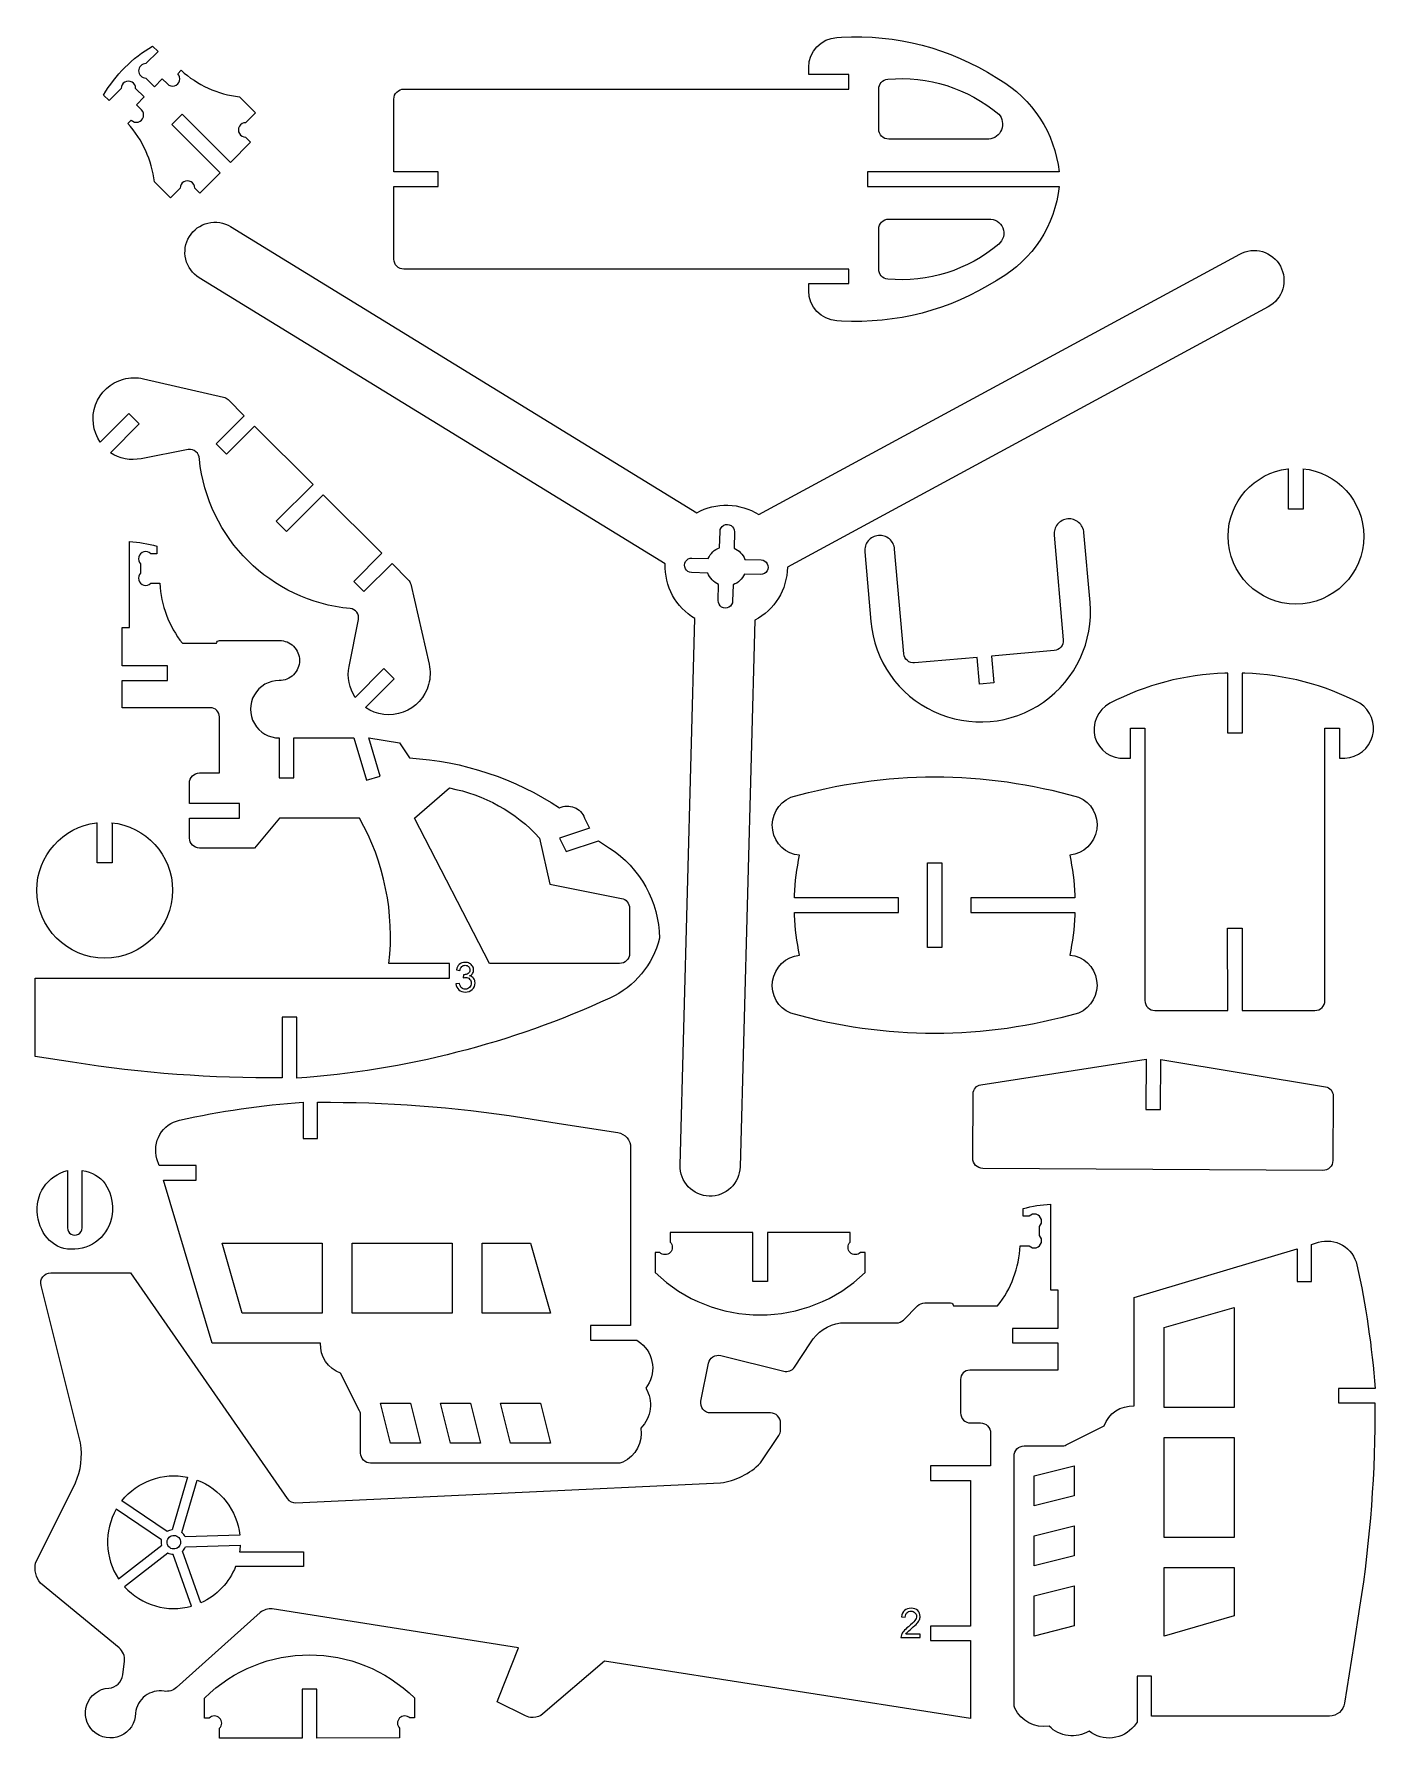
# Model space of a CAD drawing. Header units: centimetres. Extents: x -14 to 14, y -17.8 to 17.8.
import ezdxf

# ---------------------------------------------------------------- set-up
doc = ezdxf.new("R2010")
doc.units = ezdxf.units.CM
doc.header["$MEASUREMENT"] = 0
doc.layers.add('EXT', color=7, linetype='Continuous')
doc.layers.add('INT', color=7, linetype='Continuous')

msp = doc.modelspace()

# ---------------------------------------------------------------- linework, layer by layer
at = {"layer": 'EXT', "color": 250, "lineweight": 9}
for points, knots in [([(-6.47163, 14.61103), (-6.47163, 14.61103), (-6.47164, 13.09462), (-6.47164, 13.09462), (-6.47164, 13.09462), (-6.47157, 12.97942), (-6.37838, 12.88609), (-6.26318, 12.88617), (-6.26318, 12.88617), (-6.26318, 12.88617), (3.00672, 12.88616), (3.00672, 12.88616), (3.00672, 12.88616), (3.00672, 12.88616), (3.00671, 12.58376), (3.00671, 12.58376), (3.00671, 12.58376), (3.00671, 12.58376), (2.17292, 12.58376), (2.17292, 12.58376), (2.17292, 12.58376), (2.17292, 12.58376), (2.17292, 12.43455), (2.17292, 12.43455), (2.17292, 12.43455), (2.1731, 12.10283), (2.43142, 11.82895), (2.7626, 11.81022), (2.7626, 11.81022), (2.7626, 11.81022), (2.85505, 11.80493), (2.85505, 11.80493), (2.85505, 11.80493), (3.99298, 11.73998), (5.12194, 12.03391), (6.08349, 12.6459), (6.08349, 12.6459), (6.08349, 12.6459), (6.13349, 12.67772), (6.13349, 12.67772), (6.13349, 12.67772), (6.84142, 13.0804), (7.30999, 13.80058), (7.39056, 14.61103), (7.39056, 14.61103), (7.39056, 14.61103), (3.40052, 14.61103), (3.40052, 14.61103), (3.40052, 14.61103), (3.40052, 14.61103), (3.40052, 14.91343), (3.40052, 14.91343), (3.40052, 14.91343), (3.40052, 14.91343), (7.39097, 14.91343), (7.39097, 14.91343), (7.39097, 14.91343), (7.30454, 15.72199), (6.83771, 16.44016), (6.13349, 16.84675), (6.13349, 16.84675), (6.13349, 16.84675), (6.08348, 16.87856), (6.08348, 16.87856), (6.08348, 16.87856), (5.12186, 17.49042), (3.99297, 17.78463), (2.85506, 17.71953), (2.85506, 17.71953), (2.85506, 17.71953), (2.7626, 17.71424), (2.7626, 17.71424), (2.7626, 17.71424), (2.43144, 17.69514), (2.17274, 17.42163), (2.17292, 17.08992), (2.17292, 17.08992), (2.17292, 17.08992), (2.17291, 16.9407), (2.17291, 16.9407), (2.17291, 16.9407), (2.17291, 16.9407), (3.00672, 16.9407), (3.00672, 16.9407), (3.00672, 16.9407), (3.00672, 16.9407), (3.00671, 16.6383), (3.00671, 16.6383), (3.00671, 16.6383), (3.00671, 16.6383), (-6.26319, 16.6383), (-6.26319, 16.6383), (-6.26319, 16.6383), (-6.31851, 16.63826), (-6.37155, 16.61625), (-6.41065, 16.57711), (-6.41065, 16.57711), (-6.44974, 16.53797), (-6.47168, 16.48516), (-6.47164, 16.42984), (-6.47164, 16.42984), (-6.47164, 16.42984), (-6.47163, 14.91343), (-6.47163, 14.91343), (-6.47163, 14.91343), (-6.47163, 14.91343), (-5.55105, 14.91343), (-5.55105, 14.91343), (-5.55105, 14.91343), (-5.55105, 14.91343), (-5.55105, 14.61103), (-5.55105, 14.61103), (-5.55105, 14.61103), (-5.55105, 14.61103), (-6.47163, 14.61103), (-6.47163, 14.61103)], [0, 0, 0, 0, 0.03448276, 0.03448276, 0.03448276, 0.03448276, 0.06896552, 0.06896552, 0.06896552, 0.06896552, 0.10344828, 0.10344828, 0.10344828, 0.10344828, 0.13793103, 0.13793103, 0.13793103, 0.13793103, 0.17241379, 0.17241379, 0.17241379, 0.17241379, 0.20689655, 0.20689655, 0.20689655, 0.20689655, 0.24137931, 0.24137931, 0.24137931, 0.24137931, 0.27586207, 0.27586207, 0.27586207, 0.27586207, 0.31034483, 0.31034483, 0.31034483, 0.31034483, 0.34482759, 0.34482759, 0.34482759, 0.34482759, 0.37931034, 0.37931034, 0.37931034, 0.37931034, 0.4137931, 0.4137931, 0.4137931, 0.4137931, 0.44827586, 0.44827586, 0.44827586, 0.44827586, 0.48275862, 0.48275862, 0.48275862, 0.48275862, 0.51724138, 0.51724138, 0.51724138, 0.51724138, 0.55172414, 0.55172414, 0.55172414, 0.55172414, 0.5862069, 0.5862069, 0.5862069, 0.5862069, 0.62068966, 0.62068966, 0.62068966, 0.62068966, 0.65517241, 0.65517241, 0.65517241, 0.65517241, 0.68965517, 0.68965517, 0.68965517, 0.68965517, 0.72413793, 0.72413793, 0.72413793, 0.72413793, 0.75862069, 0.75862069, 0.75862069, 0.75862069, 0.79310345, 0.79310345, 0.79310345, 0.79310345, 0.82758621, 0.82758621, 0.82758621, 0.82758621, 0.86206897, 0.86206897, 0.86206897, 0.86206897, 0.89655172, 0.89655172, 0.89655172, 0.89655172, 0.93103448, 0.93103448, 0.93103448, 0.93103448, 0.96551724, 0.96551724, 0.96551724, 0.96551724, 1, 1, 1, 1]), ([(-11.13015, 14.37039), (-11.13015, 14.37039), (-10.9252, 14.57533), (-10.9252, 14.57533), (-10.9252, 14.57533), (-10.9252, 14.62935), (-10.89638, 14.67926), (-10.8496, 14.70627), (-10.8496, 14.70627), (-10.80282, 14.73328), (-10.74518, 14.73328), (-10.6984, 14.70627), (-10.6984, 14.70627), (-10.65162, 14.67926), (-10.6228, 14.62935), (-10.6228, 14.57533), (-10.6228, 14.57533), (-10.6228, 14.57533), (-10.51804, 14.47058), (-10.51804, 14.47058), (-10.51804, 14.47058), (-10.51804, 14.47058), (-10.09432, 14.89429), (-10.09432, 14.89429), (-10.09432, 14.89429), (-10.09432, 14.89429), (-11.09902, 15.89899), (-11.09902, 15.89899), (-11.09902, 15.89899), (-11.09902, 15.89899), (-10.88519, 16.11282), (-10.88519, 16.11282), (-10.88519, 16.11282), (-10.88519, 16.11282), (-9.8805, 15.10812), (-9.8805, 15.10812), (-9.8805, 15.10812), (-9.8805, 15.10812), (-9.45678, 15.53184), (-9.45678, 15.53184), (-9.45678, 15.53184), (-9.45678, 15.53184), (-9.56153, 15.63659), (-9.56153, 15.63659), (-9.56153, 15.63659), (-9.61556, 15.63659), (-9.66547, 15.66541), (-9.69248, 15.71219), (-9.69248, 15.71219), (-9.71949, 15.75898), (-9.71949, 15.81661), (-9.69248, 15.86339), (-9.69248, 15.86339), (-9.66547, 15.91018), (-9.61556, 15.93899), (-9.56153, 15.93899), (-9.56153, 15.93899), (-9.56153, 15.93899), (-9.35659, 16.14394), (-9.35659, 16.14394), (-9.35659, 16.14394), (-9.35659, 16.14394), (-9.69022, 16.47757), (-9.69022, 16.47757), (-9.69022, 16.47757), (-10.14337, 16.52986), (-10.56886, 16.72332), (-10.90626, 17.03032), (-10.90626, 17.03032), (-10.90626, 17.03032), (-10.97746, 16.95911), (-10.97746, 16.95911), (-10.97746, 16.95911), (-10.93926, 16.92091), (-10.92434, 16.86524), (-10.93832, 16.81306), (-10.93832, 16.81306), (-10.9523, 16.76088), (-10.99306, 16.72013), (-11.04524, 16.70615), (-11.04524, 16.70615), (-11.09742, 16.69216), (-11.15309, 16.70708), (-11.19129, 16.74528), (-11.19129, 16.74528), (-11.19129, 16.74528), (-11.2982, 16.8522), (-11.2982, 16.8522), (-11.2982, 16.8522), (-11.2982, 16.8522), (-11.46139, 16.68901), (-11.46139, 16.68901), (-11.46139, 16.68901), (-11.46139, 16.68901), (-11.63994, 16.86756), (-11.63994, 16.86756), (-11.63994, 16.86756), (-11.68001, 16.86753), (-11.71845, 16.88343), (-11.74681, 16.91174), (-11.74681, 16.91174), (-11.77516, 16.94007), (-11.79111, 16.97868), (-11.79114, 17.01876), (-11.79114, 17.01876), (-11.79116, 17.05883), (-11.77527, 17.09728), (-11.74694, 17.12563), (-11.74694, 17.12563), (-11.71862, 17.15399), (-11.68001, 17.16993), (-11.63994, 17.16996), (-11.63994, 17.16996), (-11.63994, 17.16996), (-11.38793, 17.42196), (-11.38793, 17.42196), (-11.38793, 17.42196), (-11.38793, 17.42196), (-11.50047, 17.5345), (-11.50047, 17.5345), (-11.50047, 17.5345), (-11.92374, 17.28913), (-12.27537, 16.93756), (-12.52071, 16.51427), (-12.52071, 16.51427), (-12.52071, 16.51427), (-12.40816, 16.40173), (-12.40816, 16.40173), (-12.40816, 16.40173), (-12.40816, 16.40173), (-12.15616, 16.65373), (-12.15616, 16.65373), (-12.15616, 16.65373), (-12.15616, 16.70774), (-12.12734, 16.75766), (-12.08056, 16.78467), (-12.08056, 16.78467), (-12.03378, 16.81168), (-11.97614, 16.81168), (-11.92936, 16.78467), (-11.92936, 16.78467), (-11.88258, 16.75766), (-11.85376, 16.70774), (-11.85376, 16.65373), (-11.85376, 16.65373), (-11.85376, 16.65373), (-11.67522, 16.47518), (-11.67522, 16.47518), (-11.67522, 16.47518), (-11.67522, 16.47518), (-11.8384, 16.312), (-11.8384, 16.312), (-11.8384, 16.312), (-11.8384, 16.312), (-11.73149, 16.20508), (-11.73149, 16.20508), (-11.73149, 16.20508), (-11.69329, 16.16688), (-11.67837, 16.11121), (-11.69235, 16.05903), (-11.69235, 16.05903), (-11.70633, 16.00686), (-11.74709, 15.9661), (-11.79927, 15.95212), (-11.79927, 15.95212), (-11.85144, 15.93814), (-11.90712, 15.95305), (-11.94531, 15.99125), (-11.94531, 15.99125), (-11.94531, 15.99125), (-12.01652, 15.92005), (-12.01652, 15.92005), (-12.01652, 15.92005), (-11.70949, 15.5827), (-11.51612, 15.15716), (-11.46378, 14.70402), (-11.46378, 14.70402), (-11.46378, 14.70402), (-11.13015, 14.37039), (-11.13015, 14.37039)], [0, 0, 0, 0, 0.02222222, 0.02222222, 0.02222222, 0.02222222, 0.04444444, 0.04444444, 0.04444444, 0.04444444, 0.06666667, 0.06666667, 0.06666667, 0.06666667, 0.08888889, 0.08888889, 0.08888889, 0.08888889, 0.11111111, 0.11111111, 0.11111111, 0.11111111, 0.13333333, 0.13333333, 0.13333333, 0.13333333, 0.15555556, 0.15555556, 0.15555556, 0.15555556, 0.17777778, 0.17777778, 0.17777778, 0.17777778, 0.2, 0.2, 0.2, 0.2, 0.22222222, 0.22222222, 0.22222222, 0.22222222, 0.24444444, 0.24444444, 0.24444444, 0.24444444, 0.26666667, 0.26666667, 0.26666667, 0.26666667, 0.28888889, 0.28888889, 0.28888889, 0.28888889, 0.31111111, 0.31111111, 0.31111111, 0.31111111, 0.33333333, 0.33333333, 0.33333333, 0.33333333, 0.35555556, 0.35555556, 0.35555556, 0.35555556, 0.37777778, 0.37777778, 0.37777778, 0.37777778, 0.4, 0.4, 0.4, 0.4, 0.42222222, 0.42222222, 0.42222222, 0.42222222, 0.44444444, 0.44444444, 0.44444444, 0.44444444, 0.46666667, 0.46666667, 0.46666667, 0.46666667, 0.48888889, 0.48888889, 0.48888889, 0.48888889, 0.51111111, 0.51111111, 0.51111111, 0.51111111, 0.53333333, 0.53333333, 0.53333333, 0.53333333, 0.55555556, 0.55555556, 0.55555556, 0.55555556, 0.57777778, 0.57777778, 0.57777778, 0.57777778, 0.6, 0.6, 0.6, 0.6, 0.62222222, 0.62222222, 0.62222222, 0.62222222, 0.64444444, 0.64444444, 0.64444444, 0.64444444, 0.66666667, 0.66666667, 0.66666667, 0.66666667, 0.68888889, 0.68888889, 0.68888889, 0.68888889, 0.71111111, 0.71111111, 0.71111111, 0.71111111, 0.73333333, 0.73333333, 0.73333333, 0.73333333, 0.75555556, 0.75555556, 0.75555556, 0.75555556, 0.77777778, 0.77777778, 0.77777778, 0.77777778, 0.8, 0.8, 0.8, 0.8, 0.82222222, 0.82222222, 0.82222222, 0.82222222, 0.84444444, 0.84444444, 0.84444444, 0.84444444, 0.86666667, 0.86666667, 0.86666667, 0.86666667, 0.88888889, 0.88888889, 0.88888889, 0.88888889, 0.91111111, 0.91111111, 0.91111111, 0.91111111, 0.93333333, 0.93333333, 0.93333333, 0.93333333, 0.95555556, 0.95555556, 0.95555556, 0.95555556, 0.97777778, 0.97777778, 0.97777778, 0.97777778, 1, 1, 1, 1]), ([(11.15606, 13.20116), (11.15606, 13.20116), (1.13423, 7.7719), (1.13423, 7.7719), (1.13423, 7.7719), (0.74097, 8.01883), (0.24498, 8.03247), (-0.16098, 7.80703), (-0.16098, 7.80703), (-0.16098, 7.80703), (-9.87376, 13.77156), (-9.87376, 13.77156), (-9.87376, 13.77156), (-10.01524, 13.85832), (-10.18538, 13.88532), (-10.34677, 13.84664), (-10.34677, 13.84664), (-10.50816, 13.80794), (-10.64715, 13.70739), (-10.73391, 13.56592), (-10.73391, 13.56592), (-10.82066, 13.42444), (-10.84767, 13.2543), (-10.80897, 13.09291), (-10.80897, 13.09291), (-10.77028, 12.93152), (-10.66974, 12.79253), (-10.52826, 12.70577), (-10.52826, 12.70577), (-10.52826, 12.70577), (-0.81547, 6.74124), (-0.81547, 6.74124), (-0.81547, 6.74124), (-0.83269, 6.2772), (-0.5965, 5.84085), (-0.19829, 5.60199), (-0.19829, 5.60199), (-0.19829, 5.60199), (-0.50733, -5.79179), (-0.50733, -5.79179), (-0.50733, -5.79179), (-0.51173, -5.95769), (-0.45004, -6.11855), (-0.33584, -6.23896), (-0.33584, -6.23896), (-0.22164, -6.35938), (-0.06506, -6.42948), (0.10083, -6.43387), (0.10083, -6.43387), (0.26673, -6.43827), (0.42758, -6.37658), (0.548, -6.26238), (0.548, -6.26238), (0.66842, -6.14818), (0.73851, -5.99161), (0.74291, -5.8257), (0.74291, -5.8257), (0.74291, -5.8257), (1.05196, 5.56808), (1.05196, 5.56808), (1.05196, 5.56808), (1.46243, 5.78518), (1.72223, 6.2079), (1.72998, 6.67219), (1.72998, 6.67219), (1.72998, 6.67219), (11.75181, 12.10145), (11.75181, 12.10145), (11.75181, 12.10145), (11.89769, 12.18059), (12.00614, 12.31444), (12.05333, 12.47356), (12.05333, 12.47356), (12.10051, 12.63266), (12.08294, 12.80331), (12.00379, 12.94918), (12.00379, 12.94918), (11.92465, 13.09505), (11.7908, 13.20351), (11.63169, 13.25069), (11.63169, 13.25069), (11.47257, 13.29788), (11.30193, 13.2803), (11.15606, 13.20116)], [0, 0, 0, 0, 0.04761905, 0.04761905, 0.04761905, 0.04761905, 0.0952381, 0.0952381, 0.0952381, 0.0952381, 0.14285714, 0.14285714, 0.14285714, 0.14285714, 0.19047619, 0.19047619, 0.19047619, 0.19047619, 0.23809524, 0.23809524, 0.23809524, 0.23809524, 0.28571429, 0.28571429, 0.28571429, 0.28571429, 0.33333333, 0.33333333, 0.33333333, 0.33333333, 0.38095238, 0.38095238, 0.38095238, 0.38095238, 0.42857143, 0.42857143, 0.42857143, 0.42857143, 0.47619048, 0.47619048, 0.47619048, 0.47619048, 0.52380952, 0.52380952, 0.52380952, 0.52380952, 0.57142857, 0.57142857, 0.57142857, 0.57142857, 0.61904762, 0.61904762, 0.61904762, 0.61904762, 0.66666667, 0.66666667, 0.66666667, 0.66666667, 0.71428571, 0.71428571, 0.71428571, 0.71428571, 0.76190476, 0.76190476, 0.76190476, 0.76190476, 0.80952381, 0.80952381, 0.80952381, 0.80952381, 0.85714286, 0.85714286, 0.85714286, 0.85714286, 0.9047619, 0.9047619, 0.9047619, 0.9047619, 0.95238095, 0.95238095, 0.95238095, 0.95238095, 1, 1, 1, 1]), ([(-11.69051, 10.60204), (-11.82826, 10.63364), (-11.97162, 10.6308), (-12.10801, 10.59374), (-12.10801, 10.59374), (-12.37704, 10.5203), (-12.59376, 10.321), (-12.68946, 10.05907), (-12.68946, 10.05907), (-12.78516, 9.79713), (-12.74916, 9.50684), (-12.59084, 9.27727), (-12.59084, 9.27727), (-12.59084, 9.27727), (-11.99325, 9.87488), (-11.99325, 9.87488), (-11.99325, 9.87488), (-11.99325, 9.87488), (-11.77942, 9.66104), (-11.77942, 9.66104), (-11.77942, 9.66104), (-11.77942, 9.66104), (-12.37974, 9.06072), (-12.37974, 9.06072), (-12.37974, 9.06072), (-12.19074, 8.93581), (-11.96025, 8.89052), (-11.73806, 8.93475), (-11.73806, 8.93475), (-11.73806, 8.93475), (-10.75708, 9.12993), (-10.75708, 9.12993), (-10.75708, 9.12993), (-10.69917, 9.13708), (-10.64096, 9.11927), (-10.59696, 9.08095), (-10.59696, 9.08095), (-10.55296, 9.04263), (-10.52732, 8.98708), (-10.52645, 8.92874), (-10.52645, 8.92874), (-10.35629, 7.27099), (-9.04054, 5.96526), (-7.38122, 5.81115), (-7.38122, 5.81115), (-7.32723, 5.8064), (-7.27782, 5.77893), (-7.24529, 5.73558), (-7.24529, 5.73558), (-7.21277, 5.69223), (-7.20026, 5.6368), (-7.2108, 5.58364), (-7.2108, 5.58364), (-7.2108, 5.58364), (-7.40598, 4.60267), (-7.40598, 4.60267), (-7.40598, 4.60267), (-7.45016, 4.38047), (-7.40496, 4.14997), (-7.28001, 3.961), (-7.28001, 3.961), (-7.28001, 3.961), (-6.67969, 4.56131), (-6.67969, 4.56131), (-6.67969, 4.56131), (-6.67969, 4.56131), (-6.46586, 4.34748), (-6.46586, 4.34748), (-6.46586, 4.34748), (-6.46586, 4.34748), (-7.06346, 3.74989), (-7.06346, 3.74989), (-7.06346, 3.74989), (-6.83349, 3.59214), (-6.54133, 3.55566), (-6.27964, 3.65201), (-6.27964, 3.65201), (-6.01794, 3.74836), (-5.81976, 3.96352), (-5.74698, 4.23272), (-5.74698, 4.23272), (-5.70994, 4.36911), (-5.70708, 4.51247), (-5.73869, 4.65022), (-5.73869, 4.65022), (-5.73869, 4.65022), (-6.12194, 6.32067), (-6.12194, 6.32067), (-6.12194, 6.32067), (-6.12996, 6.35565), (-6.14766, 6.38764), (-6.17304, 6.41302), (-6.17304, 6.41302), (-6.17304, 6.41302), (-6.50991, 6.74989), (-6.50991, 6.74989), (-6.50991, 6.74989), (-6.50991, 6.74989), (-7.09518, 6.16473), (-7.09518, 6.16473), (-7.09518, 6.16473), (-7.09518, 6.16473), (-7.30901, 6.37856), (-7.30901, 6.37856), (-7.30901, 6.37856), (-7.30901, 6.37856), (-6.72381, 6.96379), (-6.72381, 6.96379), (-6.72381, 6.96379), (-6.72381, 6.96379), (-7.94347, 8.18343), (-7.94347, 8.18343), (-7.94347, 8.18343), (-7.94347, 8.18343), (-8.70875, 7.41815), (-8.70875, 7.41815), (-8.70875, 7.41815), (-8.70875, 7.41815), (-8.92258, 7.63198), (-8.92258, 7.63198), (-8.92258, 7.63198), (-8.92258, 7.63198), (-8.1573, 8.39726), (-8.1573, 8.39726), (-8.1573, 8.39726), (-8.1573, 8.39726), (-9.37698, 9.61694), (-9.37698, 9.61694), (-9.37698, 9.61694), (-9.37698, 9.61694), (-9.96219, 9.03171), (-9.96219, 9.03171), (-9.96219, 9.03171), (-9.96219, 9.03171), (-10.17602, 9.24554), (-10.17602, 9.24554), (-10.17602, 9.24554), (-10.17602, 9.24554), (-9.59088, 9.83084), (-9.59088, 9.83084), (-9.59088, 9.83084), (-9.59088, 9.83084), (-9.92771, 10.16769), (-9.92771, 10.16769), (-9.92771, 10.16769), (-9.95309, 10.19306), (-9.98508, 10.21077), (-10.02005, 10.21879), (-10.02005, 10.21879), (-10.02005, 10.21879), (-11.69051, 10.60204), (-11.69051, 10.60204)], [0, 0, 0, 0, 0.02631579, 0.02631579, 0.02631579, 0.02631579, 0.05263158, 0.05263158, 0.05263158, 0.05263158, 0.07894737, 0.07894737, 0.07894737, 0.07894737, 0.10526316, 0.10526316, 0.10526316, 0.10526316, 0.13157895, 0.13157895, 0.13157895, 0.13157895, 0.15789474, 0.15789474, 0.15789474, 0.15789474, 0.18421053, 0.18421053, 0.18421053, 0.18421053, 0.21052632, 0.21052632, 0.21052632, 0.21052632, 0.23684211, 0.23684211, 0.23684211, 0.23684211, 0.26315789, 0.26315789, 0.26315789, 0.26315789, 0.28947368, 0.28947368, 0.28947368, 0.28947368, 0.31578947, 0.31578947, 0.31578947, 0.31578947, 0.34210526, 0.34210526, 0.34210526, 0.34210526, 0.36842105, 0.36842105, 0.36842105, 0.36842105, 0.39473684, 0.39473684, 0.39473684, 0.39473684, 0.42105263, 0.42105263, 0.42105263, 0.42105263, 0.44736842, 0.44736842, 0.44736842, 0.44736842, 0.47368421, 0.47368421, 0.47368421, 0.47368421, 0.5, 0.5, 0.5, 0.5, 0.52631579, 0.52631579, 0.52631579, 0.52631579, 0.55263158, 0.55263158, 0.55263158, 0.55263158, 0.57894737, 0.57894737, 0.57894737, 0.57894737, 0.60526316, 0.60526316, 0.60526316, 0.60526316, 0.63157895, 0.63157895, 0.63157895, 0.63157895, 0.65789474, 0.65789474, 0.65789474, 0.65789474, 0.68421053, 0.68421053, 0.68421053, 0.68421053, 0.71052632, 0.71052632, 0.71052632, 0.71052632, 0.73684211, 0.73684211, 0.73684211, 0.73684211, 0.76315789, 0.76315789, 0.76315789, 0.76315789, 0.78947368, 0.78947368, 0.78947368, 0.78947368, 0.81578947, 0.81578947, 0.81578947, 0.81578947, 0.84210526, 0.84210526, 0.84210526, 0.84210526, 0.86842105, 0.86842105, 0.86842105, 0.86842105, 0.89473684, 0.89473684, 0.89473684, 0.89473684, 0.92105263, 0.92105263, 0.92105263, 0.92105263, 0.94736842, 0.94736842, 0.94736842, 0.94736842, 0.97368421, 0.97368421, 0.97368421, 0.97368421, 1, 1, 1, 1]), ([(7.9105, 7.39539), (7.90322, 7.47805), (7.8634, 7.55443), (7.7998, 7.60773), (7.7998, 7.60773), (7.7362, 7.66103), (7.65443, 7.68692), (7.57177, 7.67963), (7.57177, 7.67963), (7.48911, 7.67235), (7.41273, 7.63253), (7.35943, 7.56893), (7.35943, 7.56893), (7.30614, 7.50533), (7.28025, 7.42356), (7.28753, 7.3409)], [0, 0, 0, 0, 0.25, 0.25, 0.25, 0.25, 0.5, 0.5, 0.5, 0.5, 0.75, 0.75, 0.75, 0.75, 1, 1, 1, 1]), ([(-13.95131, -3.52136), (-13.95131, -3.52136), (-13.17216, -3.64401), (-13.17216, -3.64401), (-13.17216, -3.64401), (-11.72558, -3.87173), (-10.26308, -3.98122), (-8.79872, -3.97139), (-8.79872, -3.97139), (-8.79872, -3.97139), (-8.79872, -2.70363), (-8.79872, -2.70363), (-8.79872, -2.70363), (-8.79872, -2.70363), (-8.49632, -2.70363), (-8.49632, -2.70363), (-8.49632, -2.70363), (-8.49632, -2.70363), (-8.49632, -3.97689), (-8.49632, -3.97689), (-8.49632, -3.97689), (-6.23761, -3.81798), (-4.02694, -3.25248), (-1.96949, -2.30703), (-1.96949, -2.30703), (-1.45315, -2.07037), (-1.07295, -1.61183), (-0.93641, -1.0605), (-0.93641, -1.0605), (-0.93641, -1.0605), (-0.93491, -1.05446), (-0.93491, -1.05446), (-0.93491, -1.05446), (-0.9503, -0.29483), (-1.34018, 0.40744), (-1.97716, 0.82161), (-1.97716, 0.82161), (-1.97716, 0.82161), (-2.20567, 0.97171), (-2.20567, 0.97171), (-2.20567, 0.97171), (-2.20567, 0.97171), (-2.87817, 0.74754), (-2.87817, 0.74754), (-2.87817, 0.74754), (-2.87817, 0.74754), (-3.01942, 1.03005), (-3.01942, 1.03005), (-3.01942, 1.03005), (-3.01942, 1.03005), (-2.39407, 1.2385), (-2.39407, 1.2385), (-2.39407, 1.2385), (-2.39407, 1.2385), (-2.49829, 1.44695), (-2.49829, 1.44695), (-2.49829, 1.44695), (-2.53487, 1.54782), (-2.61278, 1.62826), (-2.71244, 1.66803), (-2.71244, 1.66803), (-2.81209, 1.7078), (-2.92345, 1.70338), (-3.01942, 1.65541), (-3.01942, 1.65541), (-3.95096, 2.27411), (-5.02974, 2.63381), (-6.14619, 2.69766), (-6.14619, 2.69766), (-6.14619, 2.69766), (-6.35464, 3.01034), (-6.35464, 3.01034), (-6.35464, 3.01034), (-6.35464, 3.01034), (-6.99392, 3.11456), (-6.99392, 3.11456), (-6.99392, 3.11456), (-6.99392, 3.11456), (-6.75611, 2.32185), (-6.75611, 2.32185), (-6.75611, 2.32185), (-6.75611, 2.32185), (-7.04575, 2.23495), (-7.04575, 2.23495), (-7.04575, 2.23495), (-7.04575, 2.23495), (-7.30964, 3.11456), (-7.30964, 3.11456), (-7.30964, 3.11456), (-7.30964, 3.11456), (-8.55876, 3.11456), (-8.55876, 3.11456), (-8.55876, 3.11456), (-8.55876, 3.11456), (-8.55876, 2.28694), (-8.55876, 2.28694), (-8.55876, 2.28694), (-8.55876, 2.28694), (-8.86116, 2.28694), (-8.86116, 2.28694), (-8.86116, 2.28694), (-8.86116, 2.28694), (-8.86116, 3.11456), (-8.86116, 3.11456), (-8.86116, 3.11456), (-9.07527, 3.11456), (-9.27311, 3.22879), (-9.38017, 3.41422), (-9.38017, 3.41422), (-9.48723, 3.59965), (-9.48723, 3.8281), (-9.38017, 4.01353), (-9.38017, 4.01353), (-9.27311, 4.19896), (-9.07527, 4.31318), (-8.86116, 4.31318), (-8.86116, 4.31318), (-8.74964, 4.3119), (-8.64225, 4.35531), (-8.56296, 4.43374), (-8.56296, 4.43374), (-8.48368, 4.51216), (-8.43909, 4.61853), (-8.43916, 4.73006), (-8.43916, 4.73006), (-8.43923, 4.8407), (-8.48325, 4.94678), (-8.56153, 5.02496), (-8.56153, 5.02496), (-8.63982, 5.10315), (-8.74543, 5.14703), (-8.85607, 5.14696), (-8.85607, 5.14696), (-8.85607, 5.14696), (-10.10677, 5.14697), (-10.10677, 5.14697), (-10.10677, 5.14697), (-10.12258, 5.14696), (-10.13773, 5.14068), (-10.1489, 5.12949), (-10.1489, 5.12949), (-10.16007, 5.11831), (-10.16634, 5.10322), (-10.16633, 5.08742), (-10.16633, 5.08742), (-10.16633, 5.08742), (-10.87917, 5.08742), (-10.87917, 5.08742), (-10.87917, 5.08742), (-11.16263, 5.44482), (-11.32669, 5.88248), (-11.34819, 6.33813), (-11.34819, 6.33813), (-11.34819, 6.33813), (-11.53832, 6.33813), (-11.53832, 6.33813), (-11.53832, 6.33813), (-11.57651, 6.30008), (-11.6321, 6.28531), (-11.68415, 6.29937), (-11.68415, 6.29937), (-11.7362, 6.31343), (-11.77679, 6.35418), (-11.79064, 6.40628), (-11.79064, 6.40628), (-11.80448, 6.45839), (-11.78948, 6.51391), (-11.75129, 6.55196), (-11.75129, 6.55196), (-11.75129, 6.55196), (-11.75129, 6.74183), (-11.75129, 6.74183), (-11.75129, 6.74183), (-11.78948, 6.77987), (-11.80448, 6.83541), (-11.79064, 6.88751), (-11.79064, 6.88751), (-11.77679, 6.93961), (-11.7362, 6.98037), (-11.68415, 6.99442), (-11.68415, 6.99442), (-11.6321, 7.00848), (-11.57651, 6.9937), (-11.53832, 6.95566), (-11.53832, 6.95566), (-11.53832, 6.95566), (-11.41186, 6.95566), (-11.41186, 6.95566), (-11.41186, 6.95566), (-11.41186, 6.95566), (-11.41186, 7.11482), (-11.41186, 7.11482), (-11.41186, 7.11482), (-11.59825, 7.16512), (-11.78931, 7.19605), (-11.98207, 7.20713), (-11.98207, 7.20713), (-11.98207, 7.20713), (-11.98207, 5.41982), (-11.98207, 5.41982), (-11.98207, 5.41982), (-11.98207, 5.41982), (-12.13327, 5.41982), (-12.13327, 5.41982), (-12.13327, 5.41982), (-12.13327, 5.41982), (-12.13327, 4.61559), (-12.13327, 4.61559), (-12.13327, 4.61559), (-12.13327, 4.61559), (-11.19185, 4.61559), (-11.19185, 4.61559), (-11.19185, 4.61559), (-11.19185, 4.61559), (-11.19185, 4.31319), (-11.19185, 4.31319), (-11.19185, 4.31319), (-11.19185, 4.31319), (-12.13327, 4.31319), (-12.13327, 4.31319), (-12.13327, 4.31319), (-12.13327, 4.31319), (-12.13327, 3.74491), (-12.13327, 3.74491), (-12.13327, 3.74491), (-12.13327, 3.74491), (-10.29776, 3.74491), (-10.29776, 3.74491), (-10.29776, 3.74491), (-10.24714, 3.74494), (-10.19858, 3.72486), (-10.16277, 3.68909), (-10.16277, 3.68909), (-10.12695, 3.65332), (-10.10681, 3.60454), (-10.10678, 3.55392), (-10.10678, 3.55392), (-10.10678, 3.55392), (-10.10677, 2.38499), (-10.10677, 2.38499), (-10.10677, 2.38499), (-10.10677, 2.38499), (-10.52367, 2.38499), (-10.52367, 2.38499), (-10.52367, 2.38499), (-10.57899, 2.38496), (-10.63203, 2.36295), (-10.67112, 2.32381), (-10.67112, 2.32381), (-10.71021, 2.28467), (-10.73216, 2.23187), (-10.73212, 2.17655), (-10.73212, 2.17655), (-10.73212, 2.17655), (-10.73213, 1.74936), (-10.73213, 1.74936), (-10.73213, 1.74936), (-10.73213, 1.74936), (-9.68987, 1.74936), (-9.68987, 1.74936), (-9.68987, 1.74936), (-9.68987, 1.74936), (-9.68986, 1.44696), (-9.68986, 1.44696), (-9.68986, 1.44696), (-9.68986, 1.44696), (-10.73214, 1.44696), (-10.73214, 1.44696), (-10.73214, 1.44696), (-10.73214, 1.44696), (-10.73213, 1.03004), (-10.73213, 1.03004), (-10.73213, 1.03004), (-10.73205, 0.91485), (-10.63888, 0.82152), (-10.52368, 0.82159), (-10.52368, 0.82159), (-10.52368, 0.82159), (-9.37718, 0.8216), (-9.37718, 0.8216), (-9.37718, 0.8216), (-9.37718, 0.8216), (-8.85607, 1.44696), (-8.85607, 1.44696), (-8.85607, 1.44696), (-8.85607, 1.44696), (-7.18845, 1.44695), (-7.18845, 1.44695), (-7.18845, 1.44695), (-6.67107, 0.52556), (-6.45641, -0.53578), (-6.57468, -1.58586), (-6.57468, -1.58586), (-6.57468, -1.58586), (-5.31239, -1.58585), (-5.31239, -1.58585), (-5.31239, -1.58585), (-5.31239, -1.58585), (-5.31239, -1.88825), (-5.31239, -1.88825), (-5.31239, -1.88825), (-5.31239, -1.88825), (-13.95131, -1.88826), (-13.95131, -1.88826), (-13.95131, -1.88826), (-13.95131, -1.88826), (-13.95131, -3.52136), (-13.95131, -3.52136)], [0, 0, 0, 0, 0.01298701, 0.01298701, 0.01298701, 0.01298701, 0.02597403, 0.02597403, 0.02597403, 0.02597403, 0.03896104, 0.03896104, 0.03896104, 0.03896104, 0.05194805, 0.05194805, 0.05194805, 0.05194805, 0.06493506, 0.06493506, 0.06493506, 0.06493506, 0.07792208, 0.07792208, 0.07792208, 0.07792208, 0.09090909, 0.09090909, 0.09090909, 0.09090909, 0.1038961, 0.1038961, 0.1038961, 0.1038961, 0.11688312, 0.11688312, 0.11688312, 0.11688312, 0.12987013, 0.12987013, 0.12987013, 0.12987013, 0.14285714, 0.14285714, 0.14285714, 0.14285714, 0.15584416, 0.15584416, 0.15584416, 0.15584416, 0.16883117, 0.16883117, 0.16883117, 0.16883117, 0.18181818, 0.18181818, 0.18181818, 0.18181818, 0.19480519, 0.19480519, 0.19480519, 0.19480519, 0.20779221, 0.20779221, 0.20779221, 0.20779221, 0.22077922, 0.22077922, 0.22077922, 0.22077922, 0.23376623, 0.23376623, 0.23376623, 0.23376623, 0.24675325, 0.24675325, 0.24675325, 0.24675325, 0.25974026, 0.25974026, 0.25974026, 0.25974026, 0.27272727, 0.27272727, 0.27272727, 0.27272727, 0.28571429, 0.28571429, 0.28571429, 0.28571429, 0.2987013, 0.2987013, 0.2987013, 0.2987013, 0.31168831, 0.31168831, 0.31168831, 0.31168831, 0.32467532, 0.32467532, 0.32467532, 0.32467532, 0.33766234, 0.33766234, 0.33766234, 0.33766234, 0.35064935, 0.35064935, 0.35064935, 0.35064935, 0.36363636, 0.36363636, 0.36363636, 0.36363636, 0.37662338, 0.37662338, 0.37662338, 0.37662338, 0.38961039, 0.38961039, 0.38961039, 0.38961039, 0.4025974, 0.4025974, 0.4025974, 0.4025974, 0.41558442, 0.41558442, 0.41558442, 0.41558442, 0.42857143, 0.42857143, 0.42857143, 0.42857143, 0.44155844, 0.44155844, 0.44155844, 0.44155844, 0.45454545, 0.45454545, 0.45454545, 0.45454545, 0.46753247, 0.46753247, 0.46753247, 0.46753247, 0.48051948, 0.48051948, 0.48051948, 0.48051948, 0.49350649, 0.49350649, 0.49350649, 0.49350649, 0.50649351, 0.50649351, 0.50649351, 0.50649351, 0.51948052, 0.51948052, 0.51948052, 0.51948052, 0.53246753, 0.53246753, 0.53246753, 0.53246753, 0.54545455, 0.54545455, 0.54545455, 0.54545455, 0.55844156, 0.55844156, 0.55844156, 0.55844156, 0.57142857, 0.57142857, 0.57142857, 0.57142857, 0.58441558, 0.58441558, 0.58441558, 0.58441558, 0.5974026, 0.5974026, 0.5974026, 0.5974026, 0.61038961, 0.61038961, 0.61038961, 0.61038961, 0.62337662, 0.62337662, 0.62337662, 0.62337662, 0.63636364, 0.63636364, 0.63636364, 0.63636364, 0.64935065, 0.64935065, 0.64935065, 0.64935065, 0.66233766, 0.66233766, 0.66233766, 0.66233766, 0.67532468, 0.67532468, 0.67532468, 0.67532468, 0.68831169, 0.68831169, 0.68831169, 0.68831169, 0.7012987, 0.7012987, 0.7012987, 0.7012987, 0.71428571, 0.71428571, 0.71428571, 0.71428571, 0.72727273, 0.72727273, 0.72727273, 0.72727273, 0.74025974, 0.74025974, 0.74025974, 0.74025974, 0.75324675, 0.75324675, 0.75324675, 0.75324675, 0.76623377, 0.76623377, 0.76623377, 0.76623377, 0.77922078, 0.77922078, 0.77922078, 0.77922078, 0.79220779, 0.79220779, 0.79220779, 0.79220779, 0.80519481, 0.80519481, 0.80519481, 0.80519481, 0.81818182, 0.81818182, 0.81818182, 0.81818182, 0.83116883, 0.83116883, 0.83116883, 0.83116883, 0.84415584, 0.84415584, 0.84415584, 0.84415584, 0.85714286, 0.85714286, 0.85714286, 0.85714286, 0.87012987, 0.87012987, 0.87012987, 0.87012987, 0.88311688, 0.88311688, 0.88311688, 0.88311688, 0.8961039, 0.8961039, 0.8961039, 0.8961039, 0.90909091, 0.90909091, 0.90909091, 0.90909091, 0.92207792, 0.92207792, 0.92207792, 0.92207792, 0.93506494, 0.93506494, 0.93506494, 0.93506494, 0.94805195, 0.94805195, 0.94805195, 0.94805195, 0.96103896, 0.96103896, 0.96103896, 0.96103896, 0.97402597, 0.97402597, 0.97402597, 0.97402597, 0.98701299, 0.98701299, 0.98701299, 0.98701299, 1, 1, 1, 1]), ([(3.96501, 7.05019), (3.95772, 7.13286), (3.91791, 7.20924), (3.85431, 7.26254), (3.85431, 7.26254), (3.79071, 7.31583), (3.70894, 7.34172), (3.62628, 7.33444), (3.62628, 7.33444), (3.54362, 7.32716), (3.46724, 7.28733), (3.41394, 7.22373), (3.41394, 7.22373), (3.36064, 7.16014), (3.33476, 7.07836), (3.34204, 6.99571)], [0, 0, 0, 0, 0.25, 0.25, 0.25, 0.25, 0.5, 0.5, 0.5, 0.5, 0.75, 0.75, 0.75, 0.75, 1, 1, 1, 1]), ([(3.34204, 6.99571), (3.34204, 6.99571), (3.4692, 5.5421), (3.4692, 5.5421), (3.4692, 5.5421), (3.5406, 4.72602), (4.04195, 4.01002), (4.78439, 3.66382), (4.78439, 3.66382), (5.52684, 3.31761), (6.39759, 3.39379), (7.06863, 3.86366), (7.06863, 3.86366), (7.73968, 4.33353), (8.10908, 5.12571), (8.03769, 5.9418), (8.03769, 5.9418), (8.03769, 5.9418), (7.9105, 7.39539), (7.9105, 7.39539)], [0, 0, 0, 0, 0.2, 0.2, 0.2, 0.2, 0.4, 0.4, 0.4, 0.4, 0.6, 0.6, 0.6, 0.6, 0.8, 0.8, 0.8, 0.8, 1, 1, 1, 1]), ([(7.28753, 7.3409), (7.28753, 7.3409), (7.47829, 5.16049), (7.47829, 5.16049), (7.47829, 5.16049), (7.48314, 5.10545), (7.46593, 5.05074), (7.43044, 5.0084), (7.43044, 5.0084), (7.39495, 4.96605), (7.34384, 4.93951), (7.2888, 4.93466), (7.2888, 4.93466), (7.2888, 4.93466), (5.98582, 4.82066), (5.98582, 4.82066), (5.98582, 4.82066), (5.98582, 4.82066), (6.03477, 4.26111), (6.03477, 4.26111), (6.03477, 4.26111), (6.03477, 4.26111), (5.73352, 4.23474), (5.73352, 4.23474), (5.73352, 4.23474), (5.73352, 4.23474), (5.68457, 4.7943), (5.68457, 4.7943), (5.68457, 4.7943), (5.68457, 4.7943), (4.3816, 4.68031), (4.3816, 4.68031), (4.3816, 4.68031), (4.32656, 4.67546), (4.27185, 4.69267), (4.2295, 4.72816), (4.2295, 4.72816), (4.18715, 4.76365), (4.16062, 4.81477), (4.15577, 4.86981), (4.15577, 4.86981), (4.15577, 4.86981), (3.96499, 7.05022), (3.96499, 7.05022)], [0, 0, 0, 0, 0.09090909, 0.09090909, 0.09090909, 0.09090909, 0.18181818, 0.18181818, 0.18181818, 0.18181818, 0.27272727, 0.27272727, 0.27272727, 0.27272727, 0.36363636, 0.36363636, 0.36363636, 0.36363636, 0.45454545, 0.45454545, 0.45454545, 0.45454545, 0.54545455, 0.54545455, 0.54545455, 0.54545455, 0.63636364, 0.63636364, 0.63636364, 0.63636364, 0.72727273, 0.72727273, 0.72727273, 0.72727273, 0.81818182, 0.81818182, 0.81818182, 0.81818182, 0.90909091, 0.90909091, 0.90909091, 0.90909091, 1, 1, 1, 1]), ([(8.45125, 3.83813), (9.19285, 4.22456), (10.01258, 4.43835), (10.84844, 4.46348), (10.84844, 4.46348), (10.84844, 4.46348), (10.90569, 4.46348), (10.90569, 4.46348), (10.90569, 4.46348), (10.90569, 4.46348), (10.90569, 3.21277), (10.90569, 3.21277), (10.90569, 3.21277), (10.90569, 3.21277), (11.20809, 3.21278), (11.20809, 3.21278), (11.20809, 3.21278), (11.20809, 3.21278), (11.20809, 4.46348), (11.20809, 4.46348), (11.20809, 4.46348), (11.20809, 4.46348), (11.26534, 4.46348), (11.26534, 4.46348), (11.26534, 4.46348), (12.10131, 4.43911), (12.92116, 4.22517), (13.66253, 3.83812), (13.66253, 3.83812), (13.88852, 3.69089), (13.99436, 3.41515), (13.92494, 3.15452), (13.92494, 3.15452), (13.85552, 2.89389), (13.61914, 2.70696), (13.34986, 2.69165), (13.34986, 2.69165), (13.34986, 2.69165), (13.23535, 2.69166), (13.23535, 2.69166), (13.23535, 2.69166), (13.23535, 2.69166), (13.23535, 3.317), (13.23535, 3.317), (13.23535, 3.317), (13.23535, 3.317), (12.93295, 3.317), (12.93295, 3.317), (12.93295, 3.317), (12.93295, 3.317), (12.93294, -2.35739), (12.93294, -2.35739), (12.93294, -2.35739), (12.93302, -2.47245), (12.83954, -2.56577), (12.72449, -2.56584), (12.72449, -2.56584), (12.72449, -2.56584), (11.20809, -2.56584), (11.20809, -2.56584), (11.20809, -2.56584), (11.20809, -2.56584), (11.21066, -0.85202), (11.21066, -0.85202), (11.21066, -0.85202), (11.21066, -0.85202), (10.90312, -0.85203), (10.90312, -0.85203), (10.90312, -0.85203), (10.90312, -0.85203), (10.90569, -2.56584), (10.90569, -2.56584), (10.90569, -2.56584), (10.90569, -2.56584), (9.38927, -2.56584), (9.38927, -2.56584), (9.38927, -2.56584), (9.27422, -2.56591), (9.1809, -2.47244), (9.18082, -2.35739), (9.18082, -2.35739), (9.18082, -2.35739), (9.18082, 3.317), (9.18082, 3.317), (9.18082, 3.317), (9.18082, 3.317), (8.87842, 3.317), (8.87842, 3.317), (8.87842, 3.317), (8.87842, 3.317), (8.87842, 2.69166), (8.87842, 2.69166), (8.87842, 2.69166), (8.87842, 2.69166), (8.76393, 2.69165), (8.76393, 2.69165), (8.76393, 2.69165), (8.47899, 2.672), (8.21903, 2.85399), (8.13997, 3.12844), (8.13997, 3.12844), (8.06091, 3.40288), (8.19953, 3.7032), (8.45125, 3.83813)], [0, 0, 0, 0, 0.03846154, 0.03846154, 0.03846154, 0.03846154, 0.07692308, 0.07692308, 0.07692308, 0.07692308, 0.11538462, 0.11538462, 0.11538462, 0.11538462, 0.15384615, 0.15384615, 0.15384615, 0.15384615, 0.19230769, 0.19230769, 0.19230769, 0.19230769, 0.23076923, 0.23076923, 0.23076923, 0.23076923, 0.26923077, 0.26923077, 0.26923077, 0.26923077, 0.30769231, 0.30769231, 0.30769231, 0.30769231, 0.34615385, 0.34615385, 0.34615385, 0.34615385, 0.38461538, 0.38461538, 0.38461538, 0.38461538, 0.42307692, 0.42307692, 0.42307692, 0.42307692, 0.46153846, 0.46153846, 0.46153846, 0.46153846, 0.5, 0.5, 0.5, 0.5, 0.53846154, 0.53846154, 0.53846154, 0.53846154, 0.57692308, 0.57692308, 0.57692308, 0.57692308, 0.61538462, 0.61538462, 0.61538462, 0.61538462, 0.65384615, 0.65384615, 0.65384615, 0.65384615, 0.69230769, 0.69230769, 0.69230769, 0.69230769, 0.73076923, 0.73076923, 0.73076923, 0.73076923, 0.76923077, 0.76923077, 0.76923077, 0.76923077, 0.80769231, 0.80769231, 0.80769231, 0.80769231, 0.84615385, 0.84615385, 0.84615385, 0.84615385, 0.88461538, 0.88461538, 0.88461538, 0.88461538, 0.92307692, 0.92307692, 0.92307692, 0.92307692, 0.96153846, 0.96153846, 0.96153846, 0.96153846, 1, 1, 1, 1]), ([(7.7171, -0.16123), (7.70784, 0.11936), (7.67292, 0.39846), (7.61278, 0.67268), (7.61278, 0.67268), (7.9027, 0.70005), (8.13595, 0.92279), (8.17666, 1.21113), (8.17666, 1.21113), (8.21738, 1.49948), (8.0675, 1.77297), (7.79649, 1.87953), (7.79649, 1.87953), (5.83742, 2.44504), (3.75941, 2.44498), (1.80054, 1.87876), (1.80054, 1.87876), (1.53192, 1.7663), (1.37559, 1.48421), (1.4226, 1.19682), (1.4226, 1.19682), (1.46962, 0.90944), (1.69413, 0.693), (1.98458, 0.67199), (1.98458, 0.67199), (1.92445, 0.39779), (1.8896, 0.11871), (1.88046, -0.16185), (1.88046, -0.16185), (1.88046, -0.16185), (1.88048, -0.21845), (1.88048, -0.21845), (1.88048, -0.21845), (1.88048, -0.21845), (4.04313, -0.21843), (4.04313, -0.21843), (4.04313, -0.21843), (4.04313, -0.21843), (4.04318, -0.52083), (4.04318, -0.52083), (4.04318, -0.52083), (4.04318, -0.52083), (1.88051, -0.52085), (1.88051, -0.52085), (1.88051, -0.52085), (1.88051, -0.52085), (1.88052, -0.57872), (1.88052, -0.57872), (1.88052, -0.57872), (1.88979, -0.85927), (1.92471, -1.13834), (1.98485, -1.41252), (1.98485, -1.41252), (1.69493, -1.43988), (1.46167, -1.66262), (1.42097, -1.95096), (1.42097, -1.95096), (1.38026, -2.2393), (1.53011, -2.51279), (1.80113, -2.61934), (1.80113, -2.61934), (3.76019, -3.18486), (5.83821, -3.18479), (7.79707, -2.61857), (7.79707, -2.61857), (8.06568, -2.50611), (8.22202, -2.22402), (8.17501, -1.93664), (8.17501, -1.93664), (8.12799, -1.64925), (7.90348, -1.43281), (7.61304, -1.4118), (7.61304, -1.4118), (7.67316, -1.13762), (7.70801, -0.85856), (7.71714, -0.578), (7.71714, -0.578), (7.71714, -0.578), (7.71716, -0.52085), (7.71716, -0.52085), (7.71716, -0.52085), (7.71716, -0.52085), (5.55445, -0.52087), (5.55445, -0.52087), (5.55445, -0.52087), (5.55445, -0.52087), (5.55441, -0.21847), (5.55441, -0.21847), (5.55441, -0.21847), (5.55441, -0.21847), (7.7171, -0.21845), (7.7171, -0.21845), (7.7171, -0.21845), (7.7171, -0.21845), (7.7171, -0.16123), (7.7171, -0.16123)], [0, 0, 0, 0, 0.04166667, 0.04166667, 0.04166667, 0.04166667, 0.08333333, 0.08333333, 0.08333333, 0.08333333, 0.125, 0.125, 0.125, 0.125, 0.16666667, 0.16666667, 0.16666667, 0.16666667, 0.20833333, 0.20833333, 0.20833333, 0.20833333, 0.25, 0.25, 0.25, 0.25, 0.29166667, 0.29166667, 0.29166667, 0.29166667, 0.33333333, 0.33333333, 0.33333333, 0.33333333, 0.375, 0.375, 0.375, 0.375, 0.41666667, 0.41666667, 0.41666667, 0.41666667, 0.45833333, 0.45833333, 0.45833333, 0.45833333, 0.5, 0.5, 0.5, 0.5, 0.54166667, 0.54166667, 0.54166667, 0.54166667, 0.58333333, 0.58333333, 0.58333333, 0.58333333, 0.625, 0.625, 0.625, 0.625, 0.66666667, 0.66666667, 0.66666667, 0.66666667, 0.70833333, 0.70833333, 0.70833333, 0.70833333, 0.75, 0.75, 0.75, 0.75, 0.79166667, 0.79166667, 0.79166667, 0.79166667, 0.83333333, 0.83333333, 0.83333333, 0.83333333, 0.875, 0.875, 0.875, 0.875, 0.91666667, 0.91666667, 0.91666667, 0.91666667, 0.95833333, 0.95833333, 0.95833333, 0.95833333, 1, 1, 1, 1]), ([(4.94986, 0.51304), (4.94986, 0.51304), (4.64746, 0.51299), (4.64746, 0.51299), (4.64746, 0.51299), (4.64746, 0.51299), (4.64773, -1.25294), (4.64773, -1.25294), (4.64773, -1.25294), (4.64773, -1.25294), (4.95013, -1.25289), (4.95013, -1.25289), (4.95013, -1.25289), (4.95013, -1.25289), (4.94986, 0.51304), (4.94986, 0.51304)], [0, 0, 0, 0, 0.25, 0.25, 0.25, 0.25, 0.5, 0.5, 0.5, 0.5, 0.75, 0.75, 0.75, 0.75, 1, 1, 1, 1]), ([(5.60122, -4.29873), (5.60122, -4.29873), (5.59282, -5.64557), (5.59282, -5.64557), (5.59282, -5.64557), (5.59251, -5.70089), (5.61419, -5.75407), (5.65309, -5.7934), (5.65309, -5.7934), (5.69198, -5.83274), (5.74465, -5.85501), (5.79997, -5.85532), (5.79997, -5.85532), (5.79997, -5.85532), (12.88718, -5.89939), (12.88718, -5.89939), (12.88718, -5.89939), (13.00238, -5.90003), (13.09628, -5.80743), (13.09693, -5.69224), (13.09693, -5.69224), (13.09693, -5.69224), (13.10531, -4.34546), (13.10531, -4.34546), (13.10531, -4.34546), (13.10585, -4.25157), (13.03827, -4.17123), (12.94564, -4.15587), (12.94564, -4.15587), (12.94564, -4.15587), (9.50906, -3.58455), (9.50906, -3.58455), (9.50906, -3.58455), (9.50906, -3.58455), (9.50256, -4.6276), (9.50256, -4.6276), (9.50256, -4.6276), (9.50256, -4.6276), (9.20017, -4.62572), (9.20017, -4.62572), (9.20017, -4.62572), (9.20017, -4.62572), (9.20666, -3.58266), (9.20666, -3.58266), (9.20666, -3.58266), (9.20666, -3.58266), (5.76323, -4.11115), (5.76323, -4.11115), (5.76323, -4.11115), (5.67043, -4.12543), (5.60176, -4.20485), (5.60122, -4.29873)], [0, 0, 0, 0, 0.07692308, 0.07692308, 0.07692308, 0.07692308, 0.15384615, 0.15384615, 0.15384615, 0.15384615, 0.23076923, 0.23076923, 0.23076923, 0.23076923, 0.30769231, 0.30769231, 0.30769231, 0.30769231, 0.38461538, 0.38461538, 0.38461538, 0.38461538, 0.46153846, 0.46153846, 0.46153846, 0.46153846, 0.53846154, 0.53846154, 0.53846154, 0.53846154, 0.61538462, 0.61538462, 0.61538462, 0.61538462, 0.69230769, 0.69230769, 0.69230769, 0.69230769, 0.76923077, 0.76923077, 0.76923077, 0.76923077, 0.84615385, 0.84615385, 0.84615385, 0.84615385, 0.92307692, 0.92307692, 0.92307692, 0.92307692, 1, 1, 1, 1]), ([(-1.80586, -5.11089), (-1.80586, -5.11089), (-3.02765, -4.91855), (-3.02765, -4.91855), (-3.02765, -4.91855), (-3.02765, -4.91855), (-3.8068, -4.79589), (-3.8068, -4.79589), (-3.8068, -4.79589), (-5.21408, -4.57437), (-6.63687, -4.46799), (-8.06144, -4.47782), (-8.06144, -4.47782), (-8.06144, -4.47782), (-8.06144, -5.23627), (-8.06144, -5.23627), (-8.06144, -5.23627), (-8.06144, -5.23627), (-8.36384, -5.23627), (-8.36384, -5.23627), (-8.36384, -5.23627), (-8.36384, -5.23627), (-8.36384, -4.47428), (-8.36384, -4.47428), (-8.36384, -4.47428), (-9.2296, -4.53777), (-10.08953, -4.66369), (-10.93714, -4.85111), (-10.93714, -4.85111), (-11.11006, -4.88948), (-11.2592, -4.9981), (-11.34877, -5.15092), (-11.34877, -5.15092), (-11.43833, -5.30374), (-11.4605, -5.48605), (-11.40947, -5.65566), (-11.40947, -5.65566), (-11.40947, -5.65566), (-11.36708, -5.79699), (-11.36708, -5.79699), (-11.36708, -5.79699), (-11.36708, -5.79699), (-10.59285, -5.79698), (-10.59285, -5.79698), (-10.59285, -5.79698), (-10.59285, -5.79698), (-10.59286, -6.09938), (-10.59286, -6.09938), (-10.59286, -6.09938), (-10.59286, -6.09938), (-11.27636, -6.09939), (-11.27636, -6.09939), (-11.27636, -6.09939), (-11.27636, -6.09939), (-10.25707, -9.49705), (-10.25707, -9.49705), (-10.25707, -9.49705), (-10.25707, -9.49705), (-7.999, -9.49704), (-7.999, -9.49704), (-7.999, -9.49704), (-8.01468, -9.7752), (-7.84496, -10.03005), (-7.58211, -10.12239), (-7.58211, -10.12239), (-7.58211, -10.12239), (-7.18721, -10.91217), (-7.18721, -10.91217), (-7.18721, -10.91217), (-7.17274, -10.94112), (-7.1652, -10.97304), (-7.1652, -11.00539), (-7.1652, -11.00539), (-7.1652, -11.00539), (-7.16519, -11.79), (-7.16519, -11.79), (-7.16519, -11.79), (-7.16515, -11.84532), (-7.14315, -11.89836), (-7.104, -11.93745), (-7.104, -11.93745), (-7.06486, -11.97655), (-7.01205, -11.99849), (-6.95673, -11.99845), (-6.95673, -11.99845), (-6.95673, -11.99845), (-1.7872, -11.99842), (-1.7872, -11.99842), (-1.7872, -11.99842), (-1.7567, -11.99842), (-1.72658, -11.99174), (-1.69894, -11.97882), (-1.69894, -11.97882), (-1.42932, -11.85271), (-1.27752, -11.56209), (-1.32855, -11.26884), (-1.32855, -11.26884), (-1.10121, -11.05021), (-1.05757, -10.70277), (-1.22433, -10.43503), (-1.22433, -10.43503), (-1.11378, -10.29666), (-1.06273, -10.12005), (-1.0824, -9.94403), (-1.0824, -9.94403), (-1.10206, -9.76802), (-1.19019, -9.60756), (-1.32856, -9.497), (-1.32856, -9.497), (-1.32856, -9.497), (-1.40959, -9.4346), (-1.40959, -9.4346), (-1.40959, -9.4346), (-1.40959, -9.4346), (-2.37082, -9.43461), (-2.37082, -9.43461), (-2.37082, -9.43461), (-2.37082, -9.43461), (-2.37083, -9.13221), (-2.37083, -9.13221), (-2.37083, -9.13221), (-2.37083, -9.13221), (-1.53701, -9.13221), (-1.53701, -9.13221), (-1.53701, -9.13221), (-1.53701, -9.13221), (-1.53705, -5.42533), (-1.53705, -5.42533), (-1.53705, -5.42533), (-1.53712, -5.26856), (-1.65098, -5.1352), (-1.80586, -5.11089)], [0, 0, 0, 0, 0.03030303, 0.03030303, 0.03030303, 0.03030303, 0.06060606, 0.06060606, 0.06060606, 0.06060606, 0.09090909, 0.09090909, 0.09090909, 0.09090909, 0.12121212, 0.12121212, 0.12121212, 0.12121212, 0.15151515, 0.15151515, 0.15151515, 0.15151515, 0.18181818, 0.18181818, 0.18181818, 0.18181818, 0.21212121, 0.21212121, 0.21212121, 0.21212121, 0.24242424, 0.24242424, 0.24242424, 0.24242424, 0.27272727, 0.27272727, 0.27272727, 0.27272727, 0.3030303, 0.3030303, 0.3030303, 0.3030303, 0.33333333, 0.33333333, 0.33333333, 0.33333333, 0.36363636, 0.36363636, 0.36363636, 0.36363636, 0.39393939, 0.39393939, 0.39393939, 0.39393939, 0.42424242, 0.42424242, 0.42424242, 0.42424242, 0.45454545, 0.45454545, 0.45454545, 0.45454545, 0.48484848, 0.48484848, 0.48484848, 0.48484848, 0.51515152, 0.51515152, 0.51515152, 0.51515152, 0.54545455, 0.54545455, 0.54545455, 0.54545455, 0.57575758, 0.57575758, 0.57575758, 0.57575758, 0.60606061, 0.60606061, 0.60606061, 0.60606061, 0.63636364, 0.63636364, 0.63636364, 0.63636364, 0.66666667, 0.66666667, 0.66666667, 0.66666667, 0.6969697, 0.6969697, 0.6969697, 0.6969697, 0.72727273, 0.72727273, 0.72727273, 0.72727273, 0.75757576, 0.75757576, 0.75757576, 0.75757576, 0.78787879, 0.78787879, 0.78787879, 0.78787879, 0.81818182, 0.81818182, 0.81818182, 0.81818182, 0.84848485, 0.84848485, 0.84848485, 0.84848485, 0.87878788, 0.87878788, 0.87878788, 0.87878788, 0.90909091, 0.90909091, 0.90909091, 0.90909091, 0.93939394, 0.93939394, 0.93939394, 0.93939394, 0.96969697, 0.96969697, 0.96969697, 0.96969697, 1, 1, 1, 1]), ([(-13.27434, -5.90072), (-13.69256, -6.00321), (-13.96382, -6.40748), (-13.90011, -6.83334), (-13.90011, -6.83334), (-13.8364, -7.25921), (-13.55305, -7.5664), (-13.12314, -7.54203), (-13.12314, -7.54203), (-12.69323, -7.51766), (-12.35269, -7.16975), (-12.33752, -6.73942), (-12.33752, -6.73942), (-12.32234, -6.30908), (-12.54481, -5.95529), (-12.97194, -5.90072), (-12.97194, -5.90072), (-12.97194, -5.90072), (-12.97194, -7.09639), (-12.97194, -7.09639), (-12.97194, -7.09639), (-12.97194, -7.1504), (-13.00076, -7.20032), (-13.04754, -7.22733), (-13.04754, -7.22733), (-13.09432, -7.25434), (-13.15196, -7.25434), (-13.19874, -7.22733), (-13.19874, -7.22733), (-13.24552, -7.20032), (-13.27434, -7.1504), (-13.27434, -7.09639), (-13.27434, -7.09639), (-13.27434, -7.09639), (-13.27434, -5.90072), (-13.27434, -5.90072)], [0, 0, 0, 0, 0.11111111, 0.11111111, 0.11111111, 0.11111111, 0.22222222, 0.22222222, 0.22222222, 0.22222222, 0.33333333, 0.33333333, 0.33333333, 0.33333333, 0.44444444, 0.44444444, 0.44444444, 0.44444444, 0.55555556, 0.55555556, 0.55555556, 0.55555556, 0.66666667, 0.66666667, 0.66666667, 0.66666667, 0.77777778, 0.77777778, 0.77777778, 0.77777778, 0.88888889, 0.88888889, 0.88888889, 0.88888889, 1, 1, 1, 1]), ([(-11.85861, -17.20713), (-11.84256, -17.06595), (-11.76951, -16.93746), (-11.65642, -16.85144), (-11.65642, -16.85144), (-11.54332, -16.76543), (-11.39928, -16.72947), (-11.25894, -16.75171), (-11.25894, -16.75171), (-11.166, -16.76649), (-11.07142, -16.7387), (-11.0013, -16.67594), (-11.0013, -16.67594), (-11.0013, -16.67594), (-9.25649, -15.1148), (-9.25649, -15.1148), (-9.25649, -15.1148), (-9.18816, -15.05364), (-9.09634, -15.02559), (-9.00549, -15.03804), (-9.00549, -15.03804), (-9.00549, -15.03804), (-3.87248, -15.8461), (-3.87248, -15.8461), (-3.87248, -15.8461), (-3.87248, -15.8461), (-4.28781, -16.88447), (-4.28781, -16.88447), (-4.28781, -16.88447), (-4.28781, -16.88447), (-4.3214, -16.97191), (-4.3214, -16.97191), (-4.3214, -16.97191), (-4.3214, -16.97191), (-3.72848, -17.26835), (-3.72848, -17.26835), (-3.72848, -17.26835), (-3.68506, -17.29006), (-3.6372, -17.30137), (-3.58865, -17.30136), (-3.58865, -17.30136), (-3.58865, -17.30136), (-3.56968, -17.30136), (-3.56968, -17.30136), (-3.56968, -17.30136), (-3.49502, -17.30136), (-3.42288, -17.27468), (-3.3662, -17.22609), (-3.3662, -17.22609), (-3.3662, -17.22609), (-2.08456, -16.12755), (-2.08456, -16.12755), (-2.08456, -16.12755), (-2.08456, -16.12755), (5.54709, -17.32309), (5.54709, -17.32309), (5.54709, -17.32309), (5.54709, -17.32309), (5.54709, -15.69585), (5.54709, -15.69585), (5.54709, -15.69585), (5.54709, -15.69585), (4.71329, -15.69585), (4.71329, -15.69585), (4.71329, -15.69585), (4.71329, -15.69585), (4.71329, -15.39345), (4.71329, -15.39345), (4.71329, -15.39345), (4.71329, -15.39345), (5.5471, -15.39345), (5.5471, -15.39345), (5.5471, -15.39345), (5.5471, -15.39345), (5.54709, -12.36063), (5.54709, -12.36063), (5.54709, -12.36063), (5.54709, -12.36063), (4.71329, -12.36063), (4.71329, -12.36063), (4.71329, -12.36063), (4.71329, -12.36063), (4.7133, -12.05823), (4.7133, -12.05823), (4.7133, -12.05823), (4.7133, -12.05823), (5.96398, -12.05823), (5.96398, -12.05823), (5.96398, -12.05823), (5.96398, -12.05823), (5.96398, -11.3705), (5.96398, -11.3705), (5.96398, -11.3705), (5.96395, -11.31518), (5.94195, -11.26214), (5.90281, -11.22305), (5.90281, -11.22305), (5.86366, -11.18396), (5.81086, -11.16201), (5.75554, -11.16204), (5.75554, -11.16204), (5.75554, -11.16204), (5.54709, -11.16203), (5.54709, -11.16203), (5.54709, -11.16203), (5.43204, -11.16211), (5.33872, -11.06863), (5.33864, -10.95358), (5.33864, -10.95358), (5.33864, -10.95358), (5.33864, -10.25367), (5.33864, -10.25367), (5.33864, -10.25367), (5.33861, -10.20305), (5.35869, -10.15448), (5.39446, -10.11867), (5.39446, -10.11867), (5.43023, -10.08285), (5.47901, -10.06271), (5.52963, -10.06267), (5.52963, -10.06267), (5.52963, -10.06267), (7.36513, -10.06267), (7.36513, -10.06267), (7.36513, -10.06267), (7.36513, -10.06267), (7.36513, -9.4944), (7.36513, -9.4944), (7.36513, -9.4944), (7.36513, -9.4944), (6.42371, -9.4944), (6.42371, -9.4944), (6.42371, -9.4944), (6.42371, -9.4944), (6.42371, -9.192), (6.42371, -9.192), (6.42371, -9.192), (6.42371, -9.192), (7.36513, -9.192), (7.36513, -9.192), (7.36513, -9.192), (7.36513, -9.192), (7.36513, -8.38778), (7.36513, -8.38778), (7.36513, -8.38778), (7.36513, -8.38778), (7.21393, -8.38778), (7.21393, -8.38778), (7.21393, -8.38778), (7.21393, -8.38778), (7.21393, -6.60046), (7.21393, -6.60046), (7.21393, -6.60046), (7.02118, -6.61154), (6.83012, -6.64247), (6.64372, -6.69277), (6.64372, -6.69277), (6.64372, -6.69277), (6.64372, -6.85192), (6.64372, -6.85192), (6.64372, -6.85192), (6.64372, -6.85192), (6.77018, -6.85192), (6.77018, -6.85192), (6.77018, -6.85192), (6.80838, -6.81388), (6.86397, -6.7991), (6.91602, -6.81317), (6.91602, -6.81317), (6.96806, -6.82722), (7.00865, -6.86798), (7.0225, -6.92008), (7.0225, -6.92008), (7.03635, -6.97218), (7.02135, -7.02771), (6.98315, -7.06575), (6.98315, -7.06575), (6.98315, -7.06575), (6.98315, -7.25563), (6.98315, -7.25563), (6.98315, -7.25563), (7.02135, -7.29367), (7.03635, -7.3492), (7.0225, -7.4013), (7.0225, -7.4013), (7.00865, -7.4534), (6.96806, -7.49416), (6.91602, -7.50822), (6.91602, -7.50822), (6.86397, -7.52228), (6.80838, -7.5075), (6.77018, -7.46946), (6.77018, -7.46946), (6.77018, -7.46946), (6.58006, -7.46946), (6.58006, -7.46946), (6.58006, -7.46946), (6.55862, -7.9251), (6.39445, -8.36274), (6.11104, -8.72017), (6.11104, -8.72017), (6.11104, -8.72017), (5.18975, -8.72017), (5.18975, -8.72017), (5.18975, -8.72017), (5.18972, -8.68726), (5.1631, -8.6606), (5.13019, -8.66062), (5.13019, -8.66062), (5.13019, -8.66062), (4.59118, -8.66062), (4.59118, -8.66062), (4.59118, -8.66062), (4.53588, -8.66062), (4.48287, -8.68257), (4.44377, -8.72168), (4.44377, -8.72168), (4.44377, -8.72168), (4.14899, -9.01647), (4.14899, -9.01647), (4.14899, -9.01647), (4.10991, -9.05556), (4.05686, -9.07752), (4.00159, -9.07752), (4.00159, -9.07752), (4.00159, -9.07752), (2.83723, -9.07752), (2.83723, -9.07752), (2.83723, -9.07752), (2.57433, -9.10938), (2.34232, -9.26397), (2.21187, -9.49442), (2.21187, -9.49442), (2.21187, -9.49442), (1.87645, -9.99756), (1.87645, -9.99756), (1.87645, -9.99756), (1.82763, -10.07084), (1.73788, -10.10548), (1.65245, -10.08416), (1.65245, -10.08416), (1.65245, -10.08416), (0.33944, -9.7559), (0.33944, -9.7559), (0.33944, -9.7559), (0.28409, -9.7421), (0.2255, -9.75157), (0.17732, -9.78211), (0.17732, -9.78211), (0.12915, -9.81265), (0.09562, -9.8613), (0.08448, -9.91724), (0.08448, -9.91724), (0.08448, -9.91724), (-0.07291, -10.70426), (-0.07291, -10.70426), (-0.07291, -10.70426), (-0.08512, -10.76555), (-0.06919, -10.82909), (-0.02953, -10.87738), (-0.02953, -10.87738), (0.01014, -10.92568), (0.06897, -10.95365), (0.13147, -10.95359), (0.13147, -10.95359), (0.13147, -10.95359), (1.37806, -10.95358), (1.37806, -10.95358), (1.37806, -10.95358), (1.43331, -10.95355), (1.48632, -10.97546), (1.52541, -11.0145), (1.52541, -11.0145), (1.56451, -11.05355), (1.58649, -11.10679), (1.58652, -11.16203), (1.58652, -11.16203), (1.58652, -11.16203), (1.58651, -11.30737), (1.58651, -11.30737), (1.58651, -11.30737), (1.58651, -11.34852), (1.57432, -11.38876), (1.5515, -11.423), (1.5515, -11.423), (1.5515, -11.423), (1.16961, -11.99584), (1.16961, -11.99584), (1.16961, -11.99584), (0.94416, -12.22133), (0.65146, -12.36763), (0.33581, -12.41275), (0.33581, -12.41275), (0.33581, -12.41275), (-8.51257, -12.82429), (-8.51257, -12.82429), (-8.51257, -12.82429), (-8.58414, -12.82763), (-8.65244, -12.7939), (-8.69337, -12.7351), (-8.69337, -12.7351), (-8.69337, -12.7351), (-11.96283, -8.03526), (-11.96283, -8.03526), (-11.96283, -8.03526), (-11.96283, -8.03526), (-13.62403, -8.03525), (-13.62403, -8.03525), (-13.62403, -8.03525), (-13.68827, -8.03532), (-13.7489, -8.06498), (-13.78838, -8.11566), (-13.78838, -8.11566), (-13.82786, -8.16634), (-13.8419, -8.23196), (-13.82625, -8.29427), (-13.82625, -8.29427), (-13.82625, -8.29427), (-13.00509, -11.57893), (-13.00509, -11.57893), (-13.00509, -11.57893), (-12.95818, -11.86104), (-12.99444, -12.15085), (-13.10932, -12.41275), (-13.10932, -12.41275), (-13.10932, -12.41275), (-13.94311, -14.08035), (-13.94311, -14.08035), (-13.94311, -14.08035), (-13.96995, -14.22788), (-13.93203, -14.37973), (-13.83889, -14.49725), (-13.83889, -14.49725), (-13.83889, -14.49725), (-12.19989, -15.84703), (-12.19989, -15.84703), (-12.19989, -15.84703), (-12.1172, -15.9151), (-12.07513, -16.02089), (-12.08839, -16.12717), (-12.08839, -16.12717), (-12.08839, -16.12717), (-12.12424, -16.41391), (-12.12424, -16.41391), (-12.12424, -16.41391), (-12.14276, -16.56259), (-12.26447, -16.67722), (-12.41397, -16.68713), (-12.41397, -16.68713), (-12.62144, -16.70148), (-12.80058, -16.83765), (-12.86995, -17.0337), (-12.86995, -17.0337), (-12.93931, -17.22976), (-12.8882, -17.4459), (-12.73591, -17.58753), (-12.73591, -17.58753), (-12.58364, -17.72917), (-12.3618, -17.76687), (-12.17128, -17.6835), (-12.17128, -17.6835), (-11.98075, -17.60013), (-11.85792, -17.41509), (-11.85861, -17.20713)], [0, 0, 0, 0, 0.01098901, 0.01098901, 0.01098901, 0.01098901, 0.02197802, 0.02197802, 0.02197802, 0.02197802, 0.03296703, 0.03296703, 0.03296703, 0.03296703, 0.04395604, 0.04395604, 0.04395604, 0.04395604, 0.05494505, 0.05494505, 0.05494505, 0.05494505, 0.06593407, 0.06593407, 0.06593407, 0.06593407, 0.07692308, 0.07692308, 0.07692308, 0.07692308, 0.08791209, 0.08791209, 0.08791209, 0.08791209, 0.0989011, 0.0989011, 0.0989011, 0.0989011, 0.10989011, 0.10989011, 0.10989011, 0.10989011, 0.12087912, 0.12087912, 0.12087912, 0.12087912, 0.13186813, 0.13186813, 0.13186813, 0.13186813, 0.14285714, 0.14285714, 0.14285714, 0.14285714, 0.15384615, 0.15384615, 0.15384615, 0.15384615, 0.16483516, 0.16483516, 0.16483516, 0.16483516, 0.17582418, 0.17582418, 0.17582418, 0.17582418, 0.18681319, 0.18681319, 0.18681319, 0.18681319, 0.1978022, 0.1978022, 0.1978022, 0.1978022, 0.20879121, 0.20879121, 0.20879121, 0.20879121, 0.21978022, 0.21978022, 0.21978022, 0.21978022, 0.23076923, 0.23076923, 0.23076923, 0.23076923, 0.24175824, 0.24175824, 0.24175824, 0.24175824, 0.25274725, 0.25274725, 0.25274725, 0.25274725, 0.26373626, 0.26373626, 0.26373626, 0.26373626, 0.27472527, 0.27472527, 0.27472527, 0.27472527, 0.28571429, 0.28571429, 0.28571429, 0.28571429, 0.2967033, 0.2967033, 0.2967033, 0.2967033, 0.30769231, 0.30769231, 0.30769231, 0.30769231, 0.31868132, 0.31868132, 0.31868132, 0.31868132, 0.32967033, 0.32967033, 0.32967033, 0.32967033, 0.34065934, 0.34065934, 0.34065934, 0.34065934, 0.35164835, 0.35164835, 0.35164835, 0.35164835, 0.36263736, 0.36263736, 0.36263736, 0.36263736, 0.37362637, 0.37362637, 0.37362637, 0.37362637, 0.38461538, 0.38461538, 0.38461538, 0.38461538, 0.3956044, 0.3956044, 0.3956044, 0.3956044, 0.40659341, 0.40659341, 0.40659341, 0.40659341, 0.41758242, 0.41758242, 0.41758242, 0.41758242, 0.42857143, 0.42857143, 0.42857143, 0.42857143, 0.43956044, 0.43956044, 0.43956044, 0.43956044, 0.45054945, 0.45054945, 0.45054945, 0.45054945, 0.46153846, 0.46153846, 0.46153846, 0.46153846, 0.47252747, 0.47252747, 0.47252747, 0.47252747, 0.48351648, 0.48351648, 0.48351648, 0.48351648, 0.49450549, 0.49450549, 0.49450549, 0.49450549, 0.50549451, 0.50549451, 0.50549451, 0.50549451, 0.51648352, 0.51648352, 0.51648352, 0.51648352, 0.52747253, 0.52747253, 0.52747253, 0.52747253, 0.53846154, 0.53846154, 0.53846154, 0.53846154, 0.54945055, 0.54945055, 0.54945055, 0.54945055, 0.56043956, 0.56043956, 0.56043956, 0.56043956, 0.57142857, 0.57142857, 0.57142857, 0.57142857, 0.58241758, 0.58241758, 0.58241758, 0.58241758, 0.59340659, 0.59340659, 0.59340659, 0.59340659, 0.6043956, 0.6043956, 0.6043956, 0.6043956, 0.61538462, 0.61538462, 0.61538462, 0.61538462, 0.62637363, 0.62637363, 0.62637363, 0.62637363, 0.63736264, 0.63736264, 0.63736264, 0.63736264, 0.64835165, 0.64835165, 0.64835165, 0.64835165, 0.65934066, 0.65934066, 0.65934066, 0.65934066, 0.67032967, 0.67032967, 0.67032967, 0.67032967, 0.68131868, 0.68131868, 0.68131868, 0.68131868, 0.69230769, 0.69230769, 0.69230769, 0.69230769, 0.7032967, 0.7032967, 0.7032967, 0.7032967, 0.71428571, 0.71428571, 0.71428571, 0.71428571, 0.72527473, 0.72527473, 0.72527473, 0.72527473, 0.73626374, 0.73626374, 0.73626374, 0.73626374, 0.74725275, 0.74725275, 0.74725275, 0.74725275, 0.75824176, 0.75824176, 0.75824176, 0.75824176, 0.76923077, 0.76923077, 0.76923077, 0.76923077, 0.78021978, 0.78021978, 0.78021978, 0.78021978, 0.79120879, 0.79120879, 0.79120879, 0.79120879, 0.8021978, 0.8021978, 0.8021978, 0.8021978, 0.81318681, 0.81318681, 0.81318681, 0.81318681, 0.82417582, 0.82417582, 0.82417582, 0.82417582, 0.83516484, 0.83516484, 0.83516484, 0.83516484, 0.84615385, 0.84615385, 0.84615385, 0.84615385, 0.85714286, 0.85714286, 0.85714286, 0.85714286, 0.86813187, 0.86813187, 0.86813187, 0.86813187, 0.87912088, 0.87912088, 0.87912088, 0.87912088, 0.89010989, 0.89010989, 0.89010989, 0.89010989, 0.9010989, 0.9010989, 0.9010989, 0.9010989, 0.91208791, 0.91208791, 0.91208791, 0.91208791, 0.92307692, 0.92307692, 0.92307692, 0.92307692, 0.93406593, 0.93406593, 0.93406593, 0.93406593, 0.94505495, 0.94505495, 0.94505495, 0.94505495, 0.95604396, 0.95604396, 0.95604396, 0.95604396, 0.96703297, 0.96703297, 0.96703297, 0.96703297, 0.97802198, 0.97802198, 0.97802198, 0.97802198, 0.98901099, 0.98901099, 0.98901099, 0.98901099, 1, 1, 1, 1]), ([(3.03708, -7.39375), (3.00874, -7.42216), (2.99283, -7.46065), (2.99287, -7.50079), (2.99287, -7.50079), (2.99291, -7.54091), (3.00876, -7.57925), (3.03716, -7.60759), (3.03716, -7.60759), (3.06556, -7.63593), (3.10406, -7.65183), (3.14419, -7.6518), (3.14419, -7.6518), (3.18431, -7.65175), (3.22264, -7.63591), (3.25098, -7.60751), (3.25098, -7.60751), (3.25098, -7.60751), (3.3498, -7.60749), (3.3498, -7.60749), (3.3498, -7.60749), (3.3498, -7.60749), (3.34988, -8.02439), (3.34988, -8.02439), (3.34988, -8.02439), (2.13141, -9.20579), (0.19268, -9.20468), (-1.0276, -8.02517), (-1.0276, -8.02517), (-1.0276, -8.02517), (-1.02767, -7.60827), (-1.02767, -7.60827), (-1.02767, -7.60827), (-1.02767, -7.60827), (-0.92881, -7.60824), (-0.92881, -7.60824), (-0.92881, -7.60824), (-0.90042, -7.63659), (-0.86193, -7.65251), (-0.8218, -7.65247), (-0.8218, -7.65247), (-0.78167, -7.65244), (-0.74334, -7.6366), (-0.71499, -7.60821), (-0.71499, -7.60821), (-0.68663, -7.57981), (-0.67072, -7.54131), (-0.67076, -7.50118), (-0.67076, -7.50118), (-0.67079, -7.46105), (-0.68664, -7.4227), (-0.71504, -7.39436), (-0.71504, -7.39436), (-0.71504, -7.39436), (-0.71507, -7.1913), (-0.71507, -7.1913), (-0.71507, -7.1913), (-0.71507, -7.1913), (1.00985, -7.19101), (1.00985, -7.19101), (1.00985, -7.19101), (1.00985, -7.19101), (1.00985, -8.21037), (1.00985, -8.21037), (1.00985, -8.21037), (1.00985, -8.21037), (1.31222, -8.21037), (1.31222, -8.21037), (1.31222, -8.21037), (1.31222, -8.21037), (1.31218, -7.19096), (1.31218, -7.19096), (1.31218, -7.19096), (1.31218, -7.19096), (3.03704, -7.19064), (3.03704, -7.19064), (3.03704, -7.19064), (3.03704, -7.19064), (3.03708, -7.39375), (3.03708, -7.39375)], [0, 0, 0, 0, 0.05, 0.05, 0.05, 0.05, 0.1, 0.1, 0.1, 0.1, 0.15, 0.15, 0.15, 0.15, 0.2, 0.2, 0.2, 0.2, 0.25, 0.25, 0.25, 0.25, 0.3, 0.3, 0.3, 0.3, 0.35, 0.35, 0.35, 0.35, 0.4, 0.4, 0.4, 0.4, 0.45, 0.45, 0.45, 0.45, 0.5, 0.5, 0.5, 0.5, 0.55, 0.55, 0.55, 0.55, 0.6, 0.6, 0.6, 0.6, 0.65, 0.65, 0.65, 0.65, 0.7, 0.7, 0.7, 0.7, 0.75, 0.75, 0.75, 0.75, 0.8, 0.8, 0.8, 0.8, 0.85, 0.85, 0.85, 0.85, 0.9, 0.9, 0.9, 0.9, 0.95, 0.95, 0.95, 0.95, 1, 1, 1, 1]), ([(13.34028, -17.00052), (13.34028, -17.00052), (13.53262, -15.77873), (13.53262, -15.77873), (13.53262, -15.77873), (13.53262, -15.77873), (13.65527, -14.99958), (13.65527, -14.99958), (13.65527, -14.99958), (13.8768, -13.59229), (13.98318, -12.16951), (13.97335, -10.74494), (13.97335, -10.74494), (13.97335, -10.74494), (13.2149, -10.74494), (13.2149, -10.74494), (13.2149, -10.74494), (13.2149, -10.74494), (13.2149, -10.44254), (13.2149, -10.44254), (13.2149, -10.44254), (13.2149, -10.44254), (13.97689, -10.44254), (13.97689, -10.44254), (13.97689, -10.44254), (13.9134, -9.57677), (13.78748, -8.71685), (13.60006, -7.86923), (13.60006, -7.86923), (13.56169, -7.69632), (13.45307, -7.54717), (13.30025, -7.45761), (13.30025, -7.45761), (13.14743, -7.36804), (12.96512, -7.34588), (12.79551, -7.3969), (12.79551, -7.3969), (12.79551, -7.3969), (12.65418, -7.4393), (12.65418, -7.4393), (12.65418, -7.4393), (12.65418, -7.4393), (12.65419, -8.21352), (12.65419, -8.21352), (12.65419, -8.21352), (12.65419, -8.21352), (12.35179, -8.21352), (12.35179, -8.21352), (12.35179, -8.21352), (12.35179, -8.21352), (12.35178, -7.53002), (12.35178, -7.53002), (12.35178, -7.53002), (12.35178, -7.53002), (8.95412, -8.54931), (8.95412, -8.54931), (8.95412, -8.54931), (8.95412, -8.54931), (8.95414, -10.80737), (8.95414, -10.80737), (8.95414, -10.80737), (8.67597, -10.7917), (8.42111, -10.96141), (8.32878, -11.22428), (8.32878, -11.22428), (8.32878, -11.22428), (7.539, -11.61917), (7.539, -11.61917), (7.539, -11.61917), (7.51006, -11.63364), (7.47813, -11.64117), (7.44578, -11.64118), (7.44578, -11.64118), (7.44578, -11.64118), (6.66117, -11.64118), (6.66117, -11.64118), (6.66117, -11.64118), (6.60585, -11.64122), (6.55281, -11.66323), (6.51372, -11.70238), (6.51372, -11.70238), (6.47463, -11.74152), (6.45268, -11.79432), (6.45272, -11.84965), (6.45272, -11.84965), (6.45272, -11.84965), (6.45275, -17.01918), (6.45275, -17.01918), (6.45275, -17.01918), (6.45275, -17.04968), (6.45944, -17.0798), (6.47235, -17.10743), (6.47235, -17.10743), (6.59846, -17.37705), (6.88908, -17.52886), (7.18232, -17.47783), (7.18232, -17.47783), (7.40096, -17.70517), (7.7484, -17.7488), (8.01614, -17.58204), (8.01614, -17.58204), (8.15451, -17.69259), (8.33112, -17.74365), (8.50714, -17.72398), (8.50714, -17.72398), (8.68315, -17.70431), (8.84361, -17.61619), (8.95416, -17.47782), (8.95416, -17.47782), (8.95416, -17.47782), (9.01657, -17.39679), (9.01657, -17.39679), (9.01657, -17.39679), (9.01657, -17.39679), (9.01656, -16.43556), (9.01656, -16.43556), (9.01656, -16.43556), (9.01656, -16.43556), (9.31896, -16.43555), (9.31896, -16.43555), (9.31896, -16.43555), (9.31896, -16.43555), (9.31896, -17.26937), (9.31896, -17.26937), (9.31896, -17.26937), (9.31896, -17.26937), (13.02584, -17.26933), (13.02584, -17.26933), (13.02584, -17.26933), (13.18261, -17.26926), (13.31597, -17.15539), (13.34028, -17.00052)], [0, 0, 0, 0, 0.03030303, 0.03030303, 0.03030303, 0.03030303, 0.06060606, 0.06060606, 0.06060606, 0.06060606, 0.09090909, 0.09090909, 0.09090909, 0.09090909, 0.12121212, 0.12121212, 0.12121212, 0.12121212, 0.15151515, 0.15151515, 0.15151515, 0.15151515, 0.18181818, 0.18181818, 0.18181818, 0.18181818, 0.21212121, 0.21212121, 0.21212121, 0.21212121, 0.24242424, 0.24242424, 0.24242424, 0.24242424, 0.27272727, 0.27272727, 0.27272727, 0.27272727, 0.3030303, 0.3030303, 0.3030303, 0.3030303, 0.33333333, 0.33333333, 0.33333333, 0.33333333, 0.36363636, 0.36363636, 0.36363636, 0.36363636, 0.39393939, 0.39393939, 0.39393939, 0.39393939, 0.42424242, 0.42424242, 0.42424242, 0.42424242, 0.45454545, 0.45454545, 0.45454545, 0.45454545, 0.48484848, 0.48484848, 0.48484848, 0.48484848, 0.51515152, 0.51515152, 0.51515152, 0.51515152, 0.54545455, 0.54545455, 0.54545455, 0.54545455, 0.57575758, 0.57575758, 0.57575758, 0.57575758, 0.60606061, 0.60606061, 0.60606061, 0.60606061, 0.63636364, 0.63636364, 0.63636364, 0.63636364, 0.66666667, 0.66666667, 0.66666667, 0.66666667, 0.6969697, 0.6969697, 0.6969697, 0.6969697, 0.72727273, 0.72727273, 0.72727273, 0.72727273, 0.75757576, 0.75757576, 0.75757576, 0.75757576, 0.78787879, 0.78787879, 0.78787879, 0.78787879, 0.81818182, 0.81818182, 0.81818182, 0.81818182, 0.84848485, 0.84848485, 0.84848485, 0.84848485, 0.87878788, 0.87878788, 0.87878788, 0.87878788, 0.90909091, 0.90909091, 0.90909091, 0.90909091, 0.93939394, 0.93939394, 0.93939394, 0.93939394, 0.96969697, 0.96969697, 0.96969697, 0.96969697, 1, 1, 1, 1]), ([(-12.13998, -12.78508), (-12.13998, -12.78508), (-11.19682, -13.42591), (-11.19682, -13.42591), (-11.19682, -13.42591), (-11.16484, -13.40575), (-11.12884, -13.39279), (-11.09135, -13.38793), (-11.09135, -13.38793), (-11.09135, -13.38793), (-10.77334, -12.29289), (-10.77334, -12.29289), (-10.77334, -12.29289), (-11.28553, -12.18535), (-11.81417, -12.3755), (-12.13998, -12.78508)], [0, 0, 0, 0, 0.25, 0.25, 0.25, 0.25, 0.5, 0.5, 0.5, 0.5, 0.75, 0.75, 0.75, 0.75, 1, 1, 1, 1]), ([(-10.82246, -13.53463), (-10.82246, -13.53463), (-9.68275, -13.4987), (-9.68275, -13.4987), (-9.68275, -13.4987), (-9.73874, -12.97833), (-10.08294, -12.53434), (-10.57316, -12.35103), (-10.57316, -12.35103), (-10.57316, -12.35103), (-10.89117, -13.44607), (-10.89117, -13.44607), (-10.89117, -13.44607), (-10.86212, -13.47025), (-10.83866, -13.50048), (-10.82246, -13.53463)], [0, 0, 0, 0, 0.25, 0.25, 0.25, 0.25, 0.5, 0.5, 0.5, 0.5, 0.75, 0.75, 0.75, 0.75, 1, 1, 1, 1]), ([(-12.21136, -14.40935), (-12.49999, -13.97325), (-12.51749, -13.41104), (-12.25713, -12.95749), (-12.25713, -12.95749), (-12.25713, -12.95749), (-11.31397, -13.59833), (-11.31397, -13.59833), (-11.31397, -13.59833), (-11.32093, -13.6355), (-11.31973, -13.67372), (-11.31044, -13.71038), (-11.31044, -13.71038), (-11.31044, -13.71038), (-12.21136, -14.40935), (-12.21136, -14.40935)], [0, 0, 0, 0, 0.25, 0.25, 0.25, 0.25, 0.5, 0.5, 0.5, 0.5, 0.75, 0.75, 0.75, 0.75, 1, 1, 1, 1]), ([(-11.05043, -13.50448), (-11.08808, -13.50253), (-11.12495, -13.51562), (-11.15296, -13.54086), (-11.15296, -13.54086), (-11.18095, -13.5661), (-11.19777, -13.60125), (-11.19972, -13.6389), (-11.19972, -13.6389), (-11.20167, -13.67654), (-11.18858, -13.71342), (-11.16334, -13.74142), (-11.16334, -13.74142), (-11.1381, -13.76943), (-11.10295, -13.78624), (-11.0653, -13.78819), (-11.0653, -13.78819), (-11.02765, -13.79013), (-10.99077, -13.77705), (-10.96277, -13.75181), (-10.96277, -13.75181), (-10.93478, -13.72657), (-10.91796, -13.69141), (-10.91601, -13.65377), (-10.91601, -13.65377), (-10.91406, -13.61612), (-10.92715, -13.57924), (-10.95239, -13.55124), (-10.95239, -13.55124), (-10.97763, -13.52325), (-11.01278, -13.50643), (-11.05043, -13.50448)], [0, 0, 0, 0, 0.125, 0.125, 0.125, 0.125, 0.25, 0.25, 0.25, 0.25, 0.375, 0.375, 0.375, 0.375, 0.5, 0.5, 0.5, 0.5, 0.625, 0.625, 0.625, 0.625, 0.75, 0.75, 0.75, 0.75, 0.875, 0.875, 0.875, 0.875, 1, 1, 1, 1]), ([(-10.49252, -14.90853), (-10.16186, -14.76038), (-9.90262, -14.48868), (-9.77035, -14.15136), (-9.77035, -14.15136), (-9.77035, -14.15136), (-8.35284, -14.15135), (-8.35284, -14.15135), (-8.35284, -14.15135), (-8.35284, -14.15135), (-8.35284, -13.84895), (-8.35284, -13.84895), (-8.35284, -13.84895), (-8.35284, -13.84895), (-9.68977, -13.84896), (-9.68977, -13.84896), (-9.68977, -13.84896), (-9.6828, -13.80191), (-9.67827, -13.75456), (-9.67617, -13.70705), (-9.67617, -13.70705), (-9.67617, -13.70705), (-10.81589, -13.74298), (-10.81589, -13.74298), (-10.81589, -13.74298), (-10.82991, -13.77809), (-10.85141, -13.80973), (-10.87889, -13.8357), (-10.87889, -13.8357), (-10.87889, -13.8357), (-10.49252, -14.90853), (-10.49252, -14.90853)], [0, 0, 0, 0, 0.125, 0.125, 0.125, 0.125, 0.25, 0.25, 0.25, 0.25, 0.375, 0.375, 0.375, 0.375, 0.5, 0.5, 0.5, 0.5, 0.625, 0.625, 0.625, 0.625, 0.75, 0.75, 0.75, 0.75, 0.875, 0.875, 0.875, 0.875, 1, 1, 1, 1]), ([(-12.08358, -14.57404), (-12.08358, -14.57404), (-11.18266, -13.87507), (-11.18266, -13.87507), (-11.18266, -13.87507), (-11.14946, -13.89318), (-11.11274, -13.90385), (-11.07501, -13.90633), (-11.07501, -13.90633), (-11.07501, -13.90633), (-10.68864, -14.97916), (-10.68864, -14.97916), (-10.68864, -14.97916), (-11.19259, -15.11889), (-11.7327, -14.96181), (-12.08358, -14.57404)], [0, 0, 0, 0, 0.25, 0.25, 0.25, 0.25, 0.5, 0.5, 0.5, 0.5, 0.75, 0.75, 0.75, 0.75, 1, 1, 1, 1]), ([(-10.1052, -17.52501), (-10.1052, -17.52501), (-10.10517, -17.72811), (-10.10517, -17.72811), (-10.10517, -17.72811), (-10.10517, -17.72811), (-8.38031, -17.72781), (-8.38031, -17.72781), (-8.38031, -17.72781), (-8.38031, -17.72781), (-8.38035, -16.70838), (-8.38035, -16.70838), (-8.38035, -16.70838), (-8.38035, -16.70838), (-8.07798, -16.70838), (-8.07798, -16.70838), (-8.07798, -16.70838), (-8.07798, -16.70838), (-8.07798, -17.72775), (-8.07798, -17.72775), (-8.07798, -17.72775), (-8.07798, -17.72775), (-6.35304, -17.72744), (-6.35304, -17.72744), (-6.35304, -17.72744), (-6.35304, -17.72744), (-6.35308, -17.5244), (-6.35308, -17.5244), (-6.35308, -17.5244), (-6.38144, -17.49609), (-6.3974, -17.45767), (-6.39745, -17.4176), (-6.39745, -17.4176), (-6.39748, -17.37752), (-6.38146, -17.33894), (-6.35315, -17.31057), (-6.35315, -17.31057), (-6.32485, -17.28221), (-6.28642, -17.26625), (-6.24635, -17.26621), (-6.24635, -17.26621), (-6.20627, -17.26617), (-6.16769, -17.28219), (-6.13932, -17.3105), (-6.13932, -17.3105), (-6.13932, -17.3105), (-6.04044, -17.31049), (-6.04044, -17.31049), (-6.04044, -17.31049), (-6.04044, -17.31049), (-6.04051, -16.89357), (-6.04051, -16.89357), (-6.04051, -16.89357), (-7.25584, -15.69665), (-9.20457, -15.69551), (-10.418, -16.89436), (-10.418, -16.89436), (-10.418, -16.89436), (-10.41792, -17.31127), (-10.41792, -17.31127), (-10.41792, -17.31127), (-10.41792, -17.31127), (-10.3191, -17.31125), (-10.3191, -17.31125), (-10.3191, -17.31125), (-10.29078, -17.28289), (-10.25237, -17.26693), (-10.21229, -17.2669), (-10.21229, -17.2669), (-10.17222, -17.26686), (-10.13363, -17.28287), (-10.10527, -17.31119), (-10.10527, -17.31119), (-10.07691, -17.3395), (-10.06095, -17.37791), (-10.06091, -17.41799), (-10.06091, -17.41799), (-10.06087, -17.45807), (-10.07689, -17.49665), (-10.1052, -17.52501)], [0, 0, 0, 0, 0.05, 0.05, 0.05, 0.05, 0.1, 0.1, 0.1, 0.1, 0.15, 0.15, 0.15, 0.15, 0.2, 0.2, 0.2, 0.2, 0.25, 0.25, 0.25, 0.25, 0.3, 0.3, 0.3, 0.3, 0.35, 0.35, 0.35, 0.35, 0.4, 0.4, 0.4, 0.4, 0.45, 0.45, 0.45, 0.45, 0.5, 0.5, 0.5, 0.5, 0.55, 0.55, 0.55, 0.55, 0.6, 0.6, 0.6, 0.6, 0.65, 0.65, 0.65, 0.65, 0.7, 0.7, 0.7, 0.7, 0.75, 0.75, 0.75, 0.75, 0.8, 0.8, 0.8, 0.8, 0.85, 0.85, 0.85, 0.85, 0.9, 0.9, 0.9, 0.9, 0.95, 0.95, 0.95, 0.95, 1, 1, 1, 1])]:
    msp.add_open_spline(points, degree=3, knots=knots, dxfattribs=at)
at = {"layer": 'EXT', "color": 250, "lineweight": 20}
for points, knots in [([(12.46866, 8.72639), (13.18445, 8.6562), (13.74395, 8.05238), (13.74395, 7.31817), (13.74395, 7.31817), (13.74395, 6.5368), (13.11028, 5.90313), (12.32891, 5.90313), (12.32891, 5.90313), (11.54754, 5.90313), (10.91387, 6.5368), (10.91387, 7.31817), (10.91387, 7.31817), (10.91387, 8.04161), (11.45707, 8.63845), (12.15774, 8.72296), (12.15774, 8.72296), (12.1607, 8.72331), (12.17286, 8.72606), (12.17582, 8.7264)], [0, 0, 0, 0, 0.2, 0.2, 0.2, 0.2, 0.4, 0.4, 0.4, 0.4, 0.6, 0.6, 0.6, 0.6, 0.8, 0.8, 0.8, 0.8, 1, 1, 1, 1]), ([(12.48199, 8.7264), (12.48199, 8.7264), (12.48199, 7.88638), (12.48199, 7.88638), (12.48199, 7.88638), (12.48199, 7.88638), (12.17582, 7.88638), (12.17582, 7.88638), (12.17582, 7.88638), (12.17582, 7.88638), (12.17582, 8.7264), (12.17582, 8.7264)], [0, 0, 0, 0, 0.33333333, 0.33333333, 0.33333333, 0.33333333, 0.66666667, 0.66666667, 0.66666667, 0.66666667, 1, 1, 1, 1]), ([(-12.35977, 1.34926), (-11.64398, 1.27907), (-11.08448, 0.67525), (-11.08448, -0.05896), (-11.08448, -0.05896), (-11.08448, -0.84033), (-11.71815, -1.474), (-12.49952, -1.474), (-12.49952, -1.474), (-13.28089, -1.474), (-13.91456, -0.84033), (-13.91456, -0.05896), (-13.91456, -0.05896), (-13.91456, 0.66448), (-13.37136, 1.26132), (-12.67069, 1.34583), (-12.67069, 1.34583), (-12.66773, 1.34618), (-12.65557, 1.34893), (-12.65261, 1.34927)], [0, 0, 0, 0, 0.2, 0.2, 0.2, 0.2, 0.4, 0.4, 0.4, 0.4, 0.6, 0.6, 0.6, 0.6, 0.8, 0.8, 0.8, 0.8, 1, 1, 1, 1]), ([(-12.34644, 1.34927), (-12.34644, 1.34927), (-12.34644, 0.50925), (-12.34644, 0.50925), (-12.34644, 0.50925), (-12.34644, 0.50925), (-12.65261, 0.50925), (-12.65261, 0.50925), (-12.65261, 0.50925), (-12.65261, 0.50925), (-12.65261, 1.34927), (-12.65261, 1.34927)], [0, 0, 0, 0, 0.33333333, 0.33333333, 0.33333333, 0.33333333, 0.66666667, 0.66666667, 0.66666667, 0.66666667, 1, 1, 1, 1])]:
    msp.add_open_spline(points, degree=3, knots=knots, dxfattribs=at)
at = {"layer": 'EXT', "color": 250}
for points, knots in [([(-5.17749, -2.01091), (-5.17749, -2.01091), (-5.10312, -2.00103), (-5.10312, -2.00103), (-5.10312, -2.00103), (-5.09452, -2.04322), (-5.07998, -2.07356), (-5.05952, -2.09219), (-5.05952, -2.09219), (-5.03892, -2.11082), (-5.01394, -2.12013), (-4.98445, -2.12013), (-4.98445, -2.12013), (-4.94945, -2.12013), (-4.91982, -2.10799), (-4.89569, -2.08372), (-4.89569, -2.08372), (-4.8717, -2.05945), (-4.85957, -2.02939), (-4.85957, -1.99355), (-4.85957, -1.99355), (-4.85957, -1.9594), (-4.87071, -1.93118), (-4.89301, -1.90903), (-4.89301, -1.90903), (-4.91545, -1.88687), (-4.94381, -1.87572), (-4.97824, -1.87572), (-4.97824, -1.87572), (-4.99235, -1.87572), (-5.00985, -1.87855), (-5.03073, -1.88405), (-5.03073, -1.88405), (-5.03073, -1.88405), (-5.02241, -1.81872), (-5.02241, -1.81872), (-5.02241, -1.81872), (-5.01747, -1.81928), (-5.01352, -1.81956), (-5.01041, -1.81956), (-5.01041, -1.81956), (-4.9788, -1.81956), (-4.9503, -1.81124), (-4.9249, -1.79473), (-4.9249, -1.79473), (-4.8995, -1.77822), (-4.8868, -1.75268), (-4.8868, -1.71824), (-4.8868, -1.71824), (-4.8868, -1.69101), (-4.89611, -1.66829), (-4.9146, -1.65051), (-4.9146, -1.65051), (-4.93308, -1.63259), (-4.95693, -1.62356), (-4.98614, -1.62356), (-4.98614, -1.62356), (-5.01507, -1.62356), (-5.0392, -1.63273), (-5.05839, -1.65079), (-5.05839, -1.65079), (-5.07772, -1.669), (-5.09014, -1.69637), (-5.09565, -1.73278), (-5.09565, -1.73278), (-5.09565, -1.73278), (-5.17001, -1.71951), (-5.17001, -1.71951), (-5.17001, -1.71951), (-5.16098, -1.66956), (-5.14024, -1.6309), (-5.10806, -1.60352), (-5.10806, -1.60352), (-5.07575, -1.57614), (-5.03567, -1.56232), (-4.98769, -1.56232), (-4.98769, -1.56232), (-4.95467, -1.56232), (-4.92419, -1.56951), (-4.8964, -1.58362), (-4.8964, -1.58362), (-4.8686, -1.59788), (-4.84729, -1.61721), (-4.83247, -1.64176), (-4.83247, -1.64176), (-4.8178, -1.66631), (-4.81032, -1.69228), (-4.81032, -1.71994), (-4.81032, -1.71994), (-4.81032, -1.74604), (-4.81737, -1.76989), (-4.83148, -1.79148), (-4.83148, -1.79148), (-4.8456, -1.81293), (-4.86634, -1.83), (-4.89386, -1.8427), (-4.89386, -1.8427), (-4.85801, -1.85089), (-4.83021, -1.8681), (-4.81032, -1.89421), (-4.81032, -1.89421), (-4.79056, -1.92017), (-4.78068, -1.95277), (-4.78068, -1.99186), (-4.78068, -1.99186), (-4.78068, -2.04478), (-4.79988, -2.08965), (-4.83854, -2.12648), (-4.83854, -2.12648), (-4.87706, -2.16331), (-4.92589, -2.18165), (-4.98487, -2.18165), (-4.98487, -2.18165), (-5.03807, -2.18165), (-5.08224, -2.16585), (-5.11738, -2.1341), (-5.11738, -2.1341), (-5.15251, -2.10249), (-5.17255, -2.06143), (-5.17749, -2.01091)], [0, 0, 0, 0, 0.03333333, 0.03333333, 0.03333333, 0.03333333, 0.06666667, 0.06666667, 0.06666667, 0.06666667, 0.1, 0.1, 0.1, 0.1, 0.13333333, 0.13333333, 0.13333333, 0.13333333, 0.16666667, 0.16666667, 0.16666667, 0.16666667, 0.2, 0.2, 0.2, 0.2, 0.23333333, 0.23333333, 0.23333333, 0.23333333, 0.26666667, 0.26666667, 0.26666667, 0.26666667, 0.3, 0.3, 0.3, 0.3, 0.33333333, 0.33333333, 0.33333333, 0.33333333, 0.36666667, 0.36666667, 0.36666667, 0.36666667, 0.4, 0.4, 0.4, 0.4, 0.43333333, 0.43333333, 0.43333333, 0.43333333, 0.46666667, 0.46666667, 0.46666667, 0.46666667, 0.5, 0.5, 0.5, 0.5, 0.53333333, 0.53333333, 0.53333333, 0.53333333, 0.56666667, 0.56666667, 0.56666667, 0.56666667, 0.6, 0.6, 0.6, 0.6, 0.63333333, 0.63333333, 0.63333333, 0.63333333, 0.66666667, 0.66666667, 0.66666667, 0.66666667, 0.7, 0.7, 0.7, 0.7, 0.73333333, 0.73333333, 0.73333333, 0.73333333, 0.76666667, 0.76666667, 0.76666667, 0.76666667, 0.8, 0.8, 0.8, 0.8, 0.83333333, 0.83333333, 0.83333333, 0.83333333, 0.86666667, 0.86666667, 0.86666667, 0.86666667, 0.9, 0.9, 0.9, 0.9, 0.93333333, 0.93333333, 0.93333333, 0.93333333, 0.96666667, 0.96666667, 0.96666667, 0.96666667, 1, 1, 1, 1]), ([(4.49661, -15.56081), (4.49661, -15.56081), (4.49661, -15.63235), (4.49661, -15.63235), (4.49661, -15.63235), (4.49661, -15.63235), (4.09599, -15.63235), (4.09599, -15.63235), (4.09599, -15.63235), (4.09543, -15.61443), (4.09825, -15.59721), (4.1046, -15.5807), (4.1046, -15.5807), (4.11476, -15.55333), (4.13113, -15.52652), (4.15357, -15.49999), (4.15357, -15.49999), (4.17614, -15.4736), (4.2086, -15.44298), (4.25093, -15.40826), (4.25093, -15.40826), (4.31683, -15.35422), (4.36142, -15.31146), (4.38457, -15.27985), (4.38457, -15.27985), (4.40771, -15.24839), (4.41928, -15.21847), (4.41928, -15.19039), (4.41928, -15.19039), (4.41928, -15.1609), (4.4087, -15.13606), (4.38767, -15.11574), (4.38767, -15.11574), (4.3665, -15.09556), (4.33899, -15.0854), (4.30512, -15.0854), (4.30512, -15.0854), (4.26928, -15.0854), (4.24063, -15.09613), (4.21918, -15.11772), (4.21918, -15.11772), (4.19759, -15.13916), (4.18673, -15.16894), (4.18644, -15.2069), (4.18644, -15.2069), (4.18644, -15.2069), (4.10996, -15.19914), (4.10996, -15.19914), (4.10996, -15.19914), (4.11518, -15.14199), (4.13494, -15.09852), (4.16909, -15.06861), (4.16909, -15.06861), (4.20324, -15.03869), (4.24924, -15.02374), (4.30681, -15.02374), (4.30681, -15.02374), (4.36495, -15.02374), (4.41095, -15.03996), (4.44482, -15.07214), (4.44482, -15.07214), (4.47883, -15.10445), (4.49576, -15.14439), (4.49576, -15.19208), (4.49576, -15.19208), (4.49576, -15.21635), (4.49082, -15.2402), (4.4808, -15.26363), (4.4808, -15.26363), (4.47093, -15.28705), (4.45442, -15.31174), (4.43141, -15.33757), (4.43141, -15.33757), (4.40841, -15.36353), (4.37017, -15.39909), (4.31669, -15.44425), (4.31669, -15.44425), (4.2721, -15.48178), (4.24345, -15.50718), (4.23075, -15.52059), (4.23075, -15.52059), (4.21805, -15.53385), (4.20761, -15.54726), (4.19929, -15.56081), (4.19929, -15.56081), (4.19929, -15.56081), (4.49661, -15.56081), (4.49661, -15.56081)], [0, 0, 0, 0, 0.04545455, 0.04545455, 0.04545455, 0.04545455, 0.09090909, 0.09090909, 0.09090909, 0.09090909, 0.13636364, 0.13636364, 0.13636364, 0.13636364, 0.18181818, 0.18181818, 0.18181818, 0.18181818, 0.22727273, 0.22727273, 0.22727273, 0.22727273, 0.27272727, 0.27272727, 0.27272727, 0.27272727, 0.31818182, 0.31818182, 0.31818182, 0.31818182, 0.36363636, 0.36363636, 0.36363636, 0.36363636, 0.40909091, 0.40909091, 0.40909091, 0.40909091, 0.45454545, 0.45454545, 0.45454545, 0.45454545, 0.5, 0.5, 0.5, 0.5, 0.54545455, 0.54545455, 0.54545455, 0.54545455, 0.59090909, 0.59090909, 0.59090909, 0.59090909, 0.63636364, 0.63636364, 0.63636364, 0.63636364, 0.68181818, 0.68181818, 0.68181818, 0.68181818, 0.72727273, 0.72727273, 0.72727273, 0.72727273, 0.77272727, 0.77272727, 0.77272727, 0.77272727, 0.81818182, 0.81818182, 0.81818182, 0.81818182, 0.86363636, 0.86363636, 0.86363636, 0.86363636, 0.90909091, 0.90909091, 0.90909091, 0.90909091, 0.95454545, 0.95454545, 0.95454545, 0.95454545, 1, 1, 1, 1])]:
    msp.add_open_spline(points, degree=3, knots=knots, dxfattribs=at)
at = {"layer": 'INT', "color": 250, "lineweight": 9}
for points, knots in [([(3.84051, 15.59605), (3.84051, 15.59605), (5.92504, 15.59603), (5.92504, 15.59603), (5.92504, 15.59603), (6.04405, 15.60543), (6.14735, 15.68167), (6.1914, 15.79262), (6.1914, 15.79262), (6.23544, 15.90358), (6.21365, 16.0287), (6.13349, 16.11716), (6.13349, 16.11716), (5.4894, 16.65567), (4.65905, 16.91747), (3.82261, 16.84525), (3.82261, 16.84525), (3.71477, 16.8359), (3.63201, 16.74582), (3.63206, 16.63757), (3.63206, 16.63757), (3.63206, 16.63757), (3.63208, 15.80449), (3.63208, 15.80449), (3.63208, 15.80449), (3.63211, 15.74917), (3.65412, 15.69613), (3.69326, 15.65704), (3.69326, 15.65704), (3.73239, 15.61795), (3.7852, 15.59601), (3.84051, 15.59605)], [0, 0, 0, 0, 0.125, 0.125, 0.125, 0.125, 0.25, 0.25, 0.25, 0.25, 0.375, 0.375, 0.375, 0.375, 0.5, 0.5, 0.5, 0.5, 0.625, 0.625, 0.625, 0.625, 0.75, 0.75, 0.75, 0.75, 0.875, 0.875, 0.875, 0.875, 1, 1, 1, 1]), ([(3.82135, 12.67943), (4.65873, 12.60215), (5.49151, 12.86413), (6.13349, 13.4073), (6.13349, 13.4073), (6.2318, 13.48972), (6.26567, 13.62617), (6.2173, 13.745), (6.2173, 13.745), (6.16894, 13.86382), (6.05297, 13.93809), (5.92504, 13.92843), (5.92504, 13.92843), (5.92504, 13.92843), (3.84053, 13.92842), (3.84053, 13.92842), (3.84053, 13.92842), (3.78521, 13.92838), (3.73217, 13.90637), (3.69307, 13.86723), (3.69307, 13.86723), (3.65398, 13.82809), (3.63204, 13.77529), (3.63208, 13.71997), (3.63208, 13.71997), (3.63208, 13.71997), (3.63207, 12.88699), (3.63207, 12.88699), (3.63207, 12.88699), (3.63213, 12.77924), (3.71404, 12.68928), (3.82135, 12.67943)], [0, 0, 0, 0, 0.125, 0.125, 0.125, 0.125, 0.25, 0.25, 0.25, 0.25, 0.375, 0.375, 0.375, 0.375, 0.5, 0.5, 0.5, 0.5, 0.625, 0.625, 0.625, 0.625, 0.75, 0.75, 0.75, 0.75, 0.875, 0.875, 0.875, 0.875, 1, 1, 1, 1]), ([(0.2862, 5.97669), (0.28473, 5.9227), (0.31219, 5.87202), (0.35822, 5.84375), (0.35822, 5.84375), (0.40425, 5.81548), (0.46187, 5.81392), (0.50936, 5.83965), (0.50936, 5.83965), (0.55686, 5.86538), (0.58702, 5.91449), (0.58848, 5.96849), (0.58848, 5.96849), (0.58848, 5.96849), (0.59769, 6.3078), (0.59769, 6.3078), (0.59769, 6.3078), (0.7043, 6.34671), (0.79004, 6.42788), (0.83464, 6.53224), (0.83464, 6.53224), (0.83464, 6.53224), (1.17395, 6.52304), (1.17395, 6.52304), (1.17395, 6.52304), (1.22795, 6.52157), (1.27862, 6.54903), (1.30689, 6.59506), (1.30689, 6.59506), (1.33516, 6.64109), (1.33672, 6.6987), (1.31099, 6.7462), (1.31099, 6.7462), (1.28526, 6.7937), (1.23615, 6.82386), (1.18215, 6.82532), (1.18215, 6.82532), (1.18215, 6.82532), (0.84284, 6.83453), (0.84284, 6.83453), (0.84284, 6.83453), (0.80393, 6.94114), (0.72276, 7.02688), (0.6184, 7.07148), (0.6184, 7.07148), (0.6184, 7.07148), (0.62761, 7.41079), (0.62761, 7.41079), (0.62761, 7.41079), (0.62907, 7.46479), (0.60161, 7.51547), (0.55559, 7.54374), (0.55559, 7.54374), (0.50955, 7.572), (0.45194, 7.57357), (0.40444, 7.54783), (0.40444, 7.54783), (0.35694, 7.5221), (0.32678, 7.47299), (0.32531, 7.41899), (0.32531, 7.41899), (0.32531, 7.41899), (0.31612, 7.07968), (0.31612, 7.07968), (0.31612, 7.07968), (0.2095, 7.04078), (0.12377, 6.9596), (0.07916, 6.85524), (0.07916, 6.85524), (0.07916, 6.85524), (-0.26014, 6.86445), (-0.26014, 6.86445), (-0.26014, 6.86445), (-0.31414, 6.86591), (-0.36482, 6.83846), (-0.39309, 6.79242), (-0.39309, 6.79242), (-0.42135, 6.74639), (-0.42292, 6.68878), (-0.39718, 6.64128), (-0.39718, 6.64128), (-0.37145, 6.59378), (-0.32234, 6.56362), (-0.26834, 6.56216), (-0.26834, 6.56216), (-0.26834, 6.56216), (0.07096, 6.55295), (0.07096, 6.55295), (0.07096, 6.55295), (0.10987, 6.44634), (0.19104, 6.3606), (0.2954, 6.316), (0.2954, 6.316), (0.2954, 6.316), (0.2862, 5.97669), (0.2862, 5.97669)], [0, 0, 0, 0, 0.04166667, 0.04166667, 0.04166667, 0.04166667, 0.08333333, 0.08333333, 0.08333333, 0.08333333, 0.125, 0.125, 0.125, 0.125, 0.16666667, 0.16666667, 0.16666667, 0.16666667, 0.20833333, 0.20833333, 0.20833333, 0.20833333, 0.25, 0.25, 0.25, 0.25, 0.29166667, 0.29166667, 0.29166667, 0.29166667, 0.33333333, 0.33333333, 0.33333333, 0.33333333, 0.375, 0.375, 0.375, 0.375, 0.41666667, 0.41666667, 0.41666667, 0.41666667, 0.45833333, 0.45833333, 0.45833333, 0.45833333, 0.5, 0.5, 0.5, 0.5, 0.54166667, 0.54166667, 0.54166667, 0.54166667, 0.58333333, 0.58333333, 0.58333333, 0.58333333, 0.625, 0.625, 0.625, 0.625, 0.66666667, 0.66666667, 0.66666667, 0.66666667, 0.70833333, 0.70833333, 0.70833333, 0.70833333, 0.75, 0.75, 0.75, 0.75, 0.79166667, 0.79166667, 0.79166667, 0.79166667, 0.83333333, 0.83333333, 0.83333333, 0.83333333, 0.875, 0.875, 0.875, 0.875, 0.91666667, 0.91666667, 0.91666667, 0.91666667, 0.95833333, 0.95833333, 0.95833333, 0.95833333, 1, 1, 1, 1]), ([(-5.31239, 2.07231), (-5.31239, 2.07231), (-6.04198, 1.44696), (-6.04198, 1.44696), (-6.04198, 1.44696), (-6.04198, 1.44696), (-4.47859, -1.58585), (-4.47859, -1.58585), (-4.47859, -1.58585), (-4.47859, -1.58585), (-1.76871, -1.58585), (-1.76871, -1.58585), (-1.76871, -1.58585), (-1.65352, -1.58578), (-1.56019, -1.49261), (-1.56026, -1.37741), (-1.56026, -1.37741), (-1.56026, -1.37741), (-1.56025, -0.43322), (-1.56025, -0.43322), (-1.56025, -0.43322), (-1.56029, -0.3338), (-1.63033, -0.24827), (-1.72783, -0.22882), (-1.72783, -0.22882), (-1.72783, -0.22882), (-3.22303, 0.0702), (-3.22303, 0.0702), (-3.22303, 0.0702), (-3.22303, 0.0702), (-3.43633, 1.03004), (-3.43633, 1.03004), (-3.43633, 1.03004), (-3.9326, 1.57135), (-4.59058, 1.93702), (-5.31239, 2.07231)], [0, 0, 0, 0, 0.11111111, 0.11111111, 0.11111111, 0.11111111, 0.22222222, 0.22222222, 0.22222222, 0.22222222, 0.33333333, 0.33333333, 0.33333333, 0.33333333, 0.44444444, 0.44444444, 0.44444444, 0.44444444, 0.55555556, 0.55555556, 0.55555556, 0.55555556, 0.66666667, 0.66666667, 0.66666667, 0.66666667, 0.77777778, 0.77777778, 0.77777778, 0.77777778, 0.88888889, 0.88888889, 0.88888889, 0.88888889, 1, 1, 1, 1]), ([(-9.63169, -8.87168), (-9.63169, -8.87168), (-7.96408, -8.87167), (-7.96408, -8.87167), (-7.96408, -8.87167), (-7.96408, -8.87167), (-7.9641, -7.41252), (-7.9641, -7.41252), (-7.9641, -7.41252), (-7.9641, -7.41252), (-10.04861, -7.41252), (-10.04861, -7.41252), (-10.04861, -7.41252), (-10.04861, -7.41252), (-9.63169, -8.87168), (-9.63169, -8.87168)], [0, 0, 0, 0, 0.25, 0.25, 0.25, 0.25, 0.5, 0.5, 0.5, 0.5, 0.75, 0.75, 0.75, 0.75, 1, 1, 1, 1]), ([(-7.33874, -7.41251), (-7.33874, -7.41251), (-7.33874, -8.87168), (-7.33874, -8.87168), (-7.33874, -8.87168), (-7.33874, -8.87168), (-5.25422, -8.87166), (-5.25422, -8.87166), (-5.25422, -8.87166), (-5.25422, -8.87166), (-5.25422, -7.4125), (-5.25422, -7.4125), (-5.25422, -7.4125), (-5.25422, -7.4125), (-7.33874, -7.41251), (-7.33874, -7.41251)], [0, 0, 0, 0, 0.25, 0.25, 0.25, 0.25, 0.5, 0.5, 0.5, 0.5, 0.75, 0.75, 0.75, 0.75, 1, 1, 1, 1]), ([(-4.62887, -7.4125), (-4.62887, -7.4125), (-4.62887, -8.87166), (-4.62887, -8.87166), (-4.62887, -8.87166), (-4.62887, -8.87166), (-3.20462, -8.87165), (-3.20462, -8.87165), (-3.20462, -8.87165), (-3.20462, -8.87165), (-3.62154, -7.41248), (-3.62154, -7.41248), (-3.62154, -7.41248), (-3.62154, -7.41248), (-4.62887, -7.4125), (-4.62887, -7.4125)], [0, 0, 0, 0, 0.25, 0.25, 0.25, 0.25, 0.5, 0.5, 0.5, 0.5, 0.75, 0.75, 0.75, 0.75, 1, 1, 1, 1]), ([(9.57949, -9.17468), (9.57949, -9.17468), (9.5795, -10.84229), (9.5795, -10.84229), (9.5795, -10.84229), (9.5795, -10.84229), (11.03865, -10.84228), (11.03865, -10.84228), (11.03865, -10.84228), (11.03865, -10.84228), (11.03865, -8.75776), (11.03865, -8.75776), (11.03865, -8.75776), (11.03865, -8.75776), (9.57949, -9.17468), (9.57949, -9.17468)], [0, 0, 0, 0, 0.25, 0.25, 0.25, 0.25, 0.5, 0.5, 0.5, 0.5, 0.75, 0.75, 0.75, 0.75, 1, 1, 1, 1]), ([(-6.7483, -10.74773), (-6.7483, -10.74773), (-6.53983, -11.58155), (-6.53983, -11.58155), (-6.53983, -11.58155), (-6.53983, -11.58155), (-5.91448, -11.58154), (-5.91448, -11.58154), (-5.91448, -11.58154), (-5.91448, -11.58154), (-6.12294, -10.74774), (-6.12294, -10.74774), (-6.12294, -10.74774), (-6.12294, -10.74774), (-6.7483, -10.74773), (-6.7483, -10.74773)], [0, 0, 0, 0, 0.25, 0.25, 0.25, 0.25, 0.5, 0.5, 0.5, 0.5, 0.75, 0.75, 0.75, 0.75, 1, 1, 1, 1]), ([(-5.49757, -10.74774), (-5.49757, -10.74774), (-5.28915, -11.58153), (-5.28915, -11.58153), (-5.28915, -11.58153), (-5.28915, -11.58153), (-4.66377, -11.58153), (-4.66377, -11.58153), (-4.66377, -11.58153), (-4.66377, -11.58153), (-4.87223, -10.74772), (-4.87223, -10.74772), (-4.87223, -10.74772), (-4.87223, -10.74772), (-5.49757, -10.74774), (-5.49757, -10.74774)], [0, 0, 0, 0, 0.25, 0.25, 0.25, 0.25, 0.5, 0.5, 0.5, 0.5, 0.75, 0.75, 0.75, 0.75, 1, 1, 1, 1]), ([(-4.24688, -10.74772), (-4.24688, -10.74772), (-4.03843, -11.58152), (-4.03843, -11.58152), (-4.03843, -11.58152), (-4.03843, -11.58152), (-3.20462, -11.58152), (-3.20462, -11.58152), (-3.20462, -11.58152), (-3.20462, -11.58152), (-3.41308, -10.74772), (-3.41308, -10.74772), (-3.41308, -10.74772), (-3.41308, -10.74772), (-4.24688, -10.74772), (-4.24688, -10.74772)], [0, 0, 0, 0, 0.25, 0.25, 0.25, 0.25, 0.5, 0.5, 0.5, 0.5, 0.75, 0.75, 0.75, 0.75, 1, 1, 1, 1]), ([(11.03866, -11.46764), (11.03866, -11.46764), (9.57949, -11.46764), (9.57949, -11.46764), (9.57949, -11.46764), (9.57949, -11.46764), (9.57951, -13.55216), (9.57951, -13.55216), (9.57951, -13.55216), (9.57951, -13.55216), (11.03867, -13.55215), (11.03867, -13.55215), (11.03867, -13.55215), (11.03867, -13.55215), (11.03866, -11.46764), (11.03866, -11.46764)], [0, 0, 0, 0, 0.25, 0.25, 0.25, 0.25, 0.5, 0.5, 0.5, 0.5, 0.75, 0.75, 0.75, 0.75, 1, 1, 1, 1]), ([(7.70344, -12.05807), (7.70344, -12.05807), (6.86962, -12.26655), (6.86962, -12.26655), (6.86962, -12.26655), (6.86962, -12.26655), (6.86964, -12.89189), (6.86964, -12.89189), (6.86964, -12.89189), (6.86964, -12.89189), (7.70343, -12.68344), (7.70343, -12.68344), (7.70343, -12.68344), (7.70343, -12.68344), (7.70344, -12.05807), (7.70344, -12.05807)], [0, 0, 0, 0, 0.25, 0.25, 0.25, 0.25, 0.5, 0.5, 0.5, 0.5, 0.75, 0.75, 0.75, 0.75, 1, 1, 1, 1]), ([(7.70343, -13.3088), (7.70343, -13.3088), (6.86964, -13.51723), (6.86964, -13.51723), (6.86964, -13.51723), (6.86964, -13.51723), (6.86964, -14.1426), (6.86964, -14.1426), (6.86964, -14.1426), (6.86964, -14.1426), (7.70345, -13.93415), (7.70345, -13.93415), (7.70345, -13.93415), (7.70345, -13.93415), (7.70343, -13.3088), (7.70343, -13.3088)], [0, 0, 0, 0, 0.25, 0.25, 0.25, 0.25, 0.5, 0.5, 0.5, 0.5, 0.75, 0.75, 0.75, 0.75, 1, 1, 1, 1]), ([(11.03867, -14.17751), (11.03867, -14.17751), (9.5795, -14.17751), (9.5795, -14.17751), (9.5795, -14.17751), (9.5795, -14.17751), (9.57952, -15.60176), (9.57952, -15.60176), (9.57952, -15.60176), (9.57952, -15.60176), (11.03869, -15.18484), (11.03869, -15.18484), (11.03869, -15.18484), (11.03869, -15.18484), (11.03867, -14.17751), (11.03867, -14.17751)], [0, 0, 0, 0, 0.25, 0.25, 0.25, 0.25, 0.5, 0.5, 0.5, 0.5, 0.75, 0.75, 0.75, 0.75, 1, 1, 1, 1]), ([(7.70345, -14.5595), (7.70345, -14.5595), (6.86965, -14.76794), (6.86965, -14.76794), (6.86965, -14.76794), (6.86965, -14.76794), (6.86965, -15.60176), (6.86965, -15.60176), (6.86965, -15.60176), (6.86965, -15.60176), (7.70345, -15.39329), (7.70345, -15.39329), (7.70345, -15.39329), (7.70345, -15.39329), (7.70345, -14.5595), (7.70345, -14.5595)], [0, 0, 0, 0, 0.25, 0.25, 0.25, 0.25, 0.5, 0.5, 0.5, 0.5, 0.75, 0.75, 0.75, 0.75, 1, 1, 1, 1])]:
    msp.add_open_spline(points, degree=3, knots=knots, dxfattribs=at)

doc.saveas('drawing.dxf')
